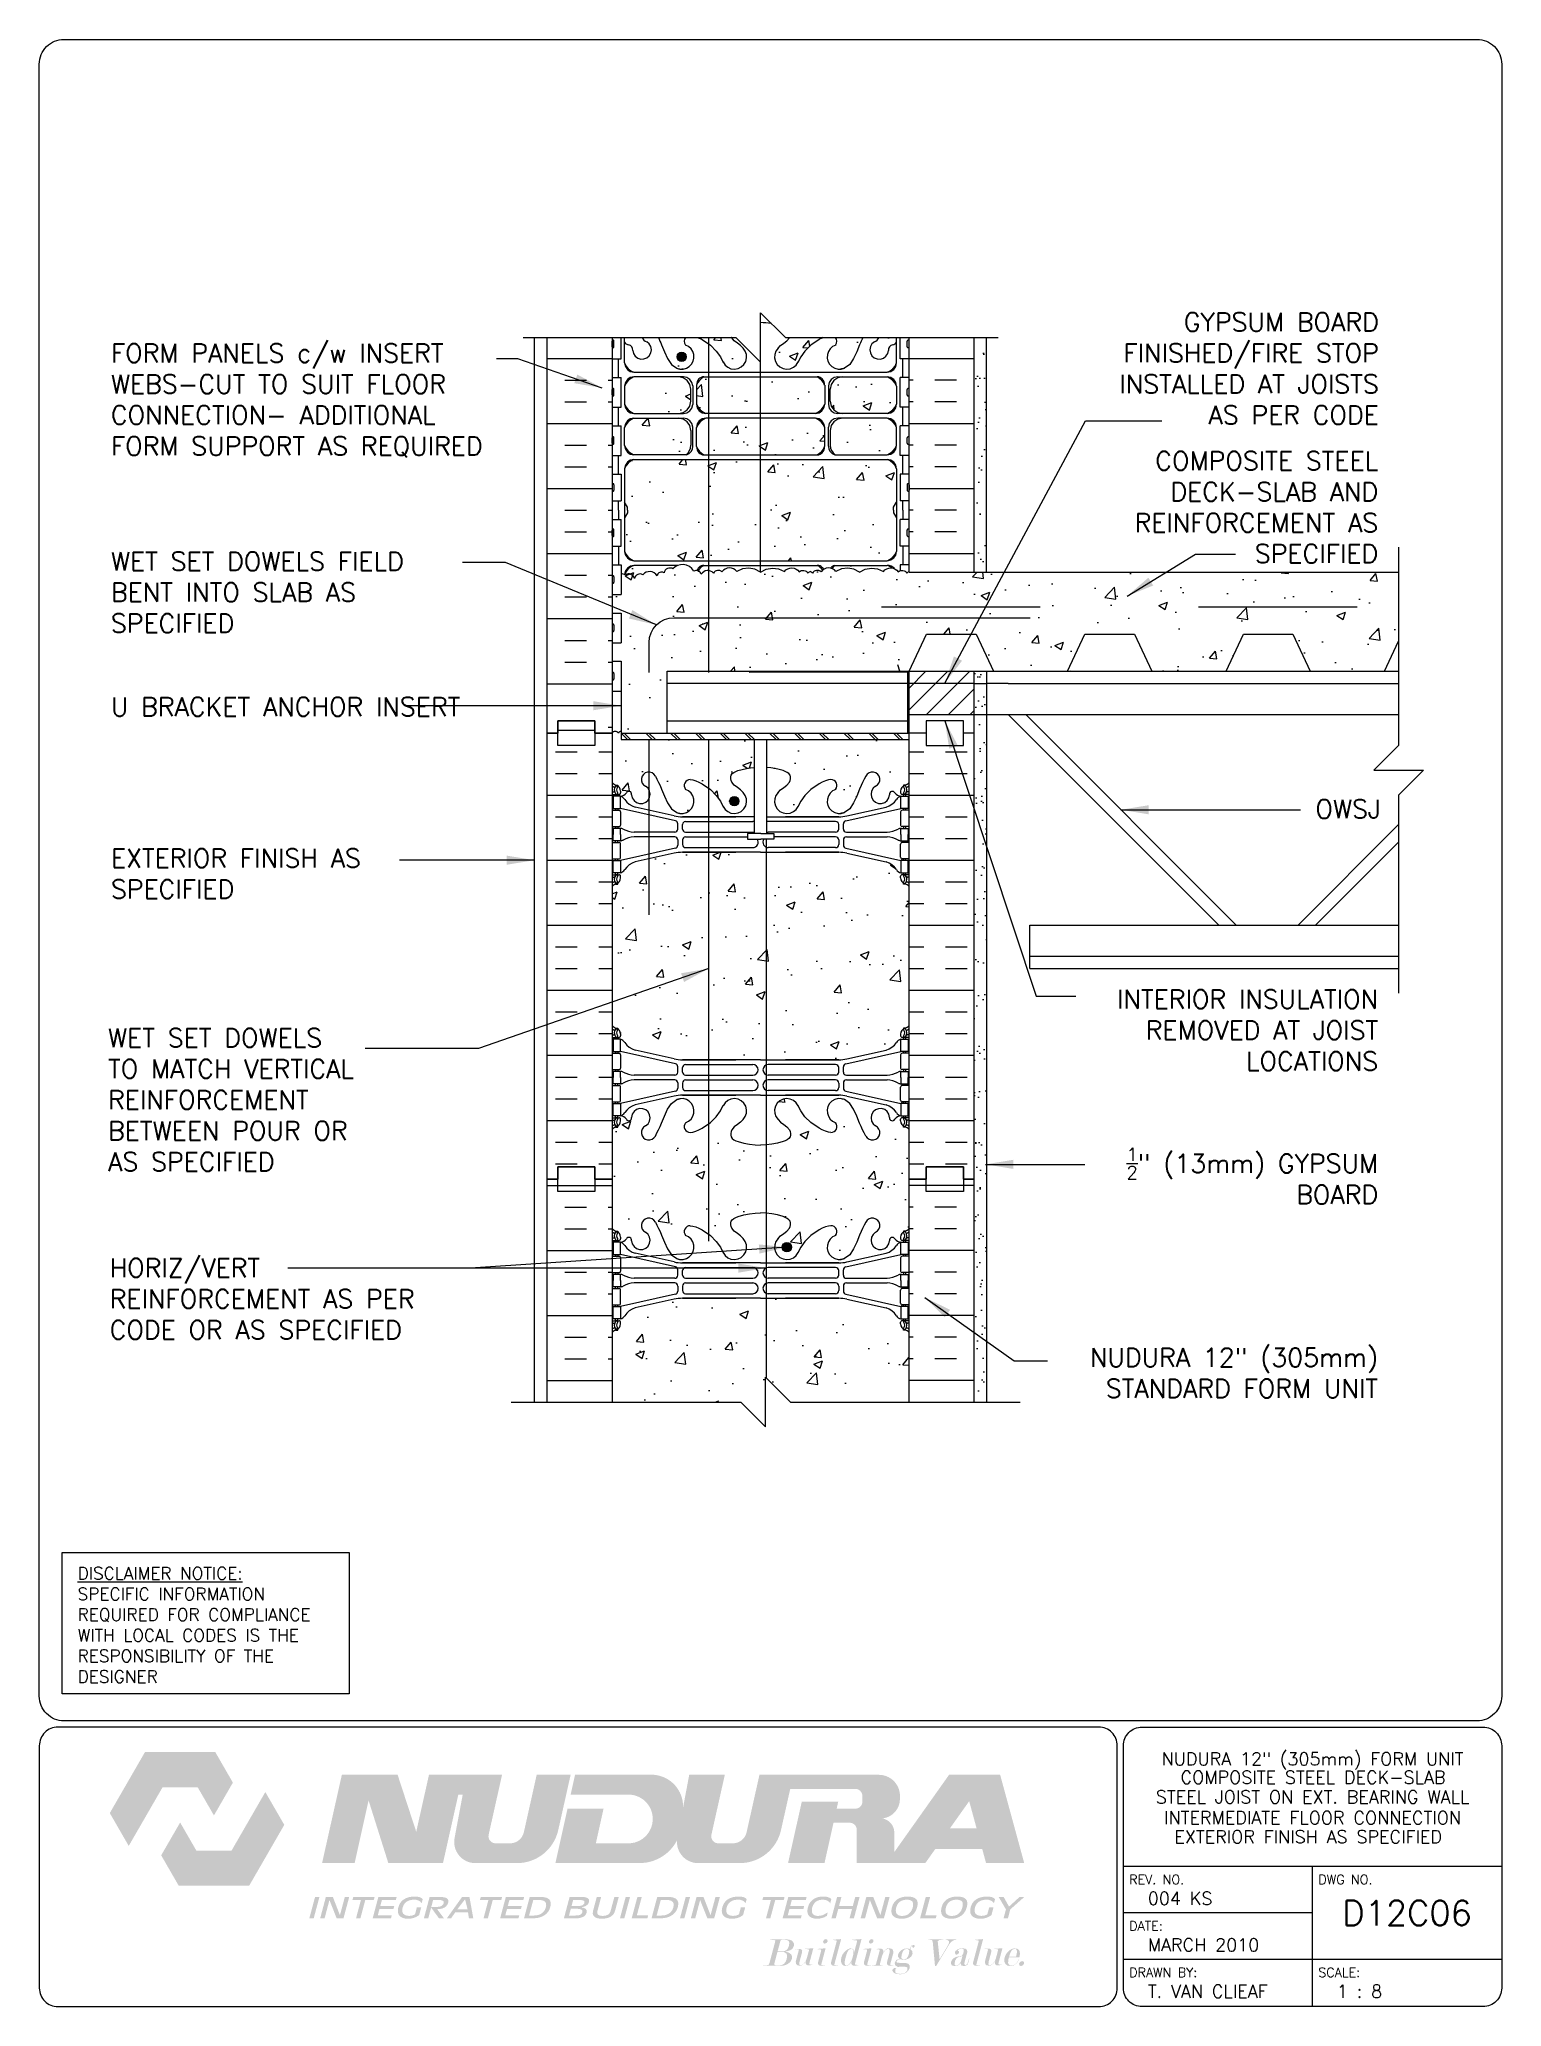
# Paper-space layout 'D12C06' of a CAD drawing. Header units: inches. Extents: x 0.42 to 7.8, y 0.49 to 10.41.
# The model-space entities are those that its viewports show. They can reach past a viewport. Long polylines and large blocks are cut down to what shows.
import ezdxf
from ezdxf.enums import TextEntityAlignment as Align

# ---------------------------------------------------------------- set-up
doc = ezdxf.new("R2010")
doc.units = ezdxf.units.IN
doc.header["$LTSCALE"] = 0.5
doc.header["$MEASUREMENT"] = 0
doc.linetypes.add('DASHED2', pattern=[0.375, 0.25, -0.125])
doc.linetypes.add('HIDDEN2', pattern=[0.1875, 0.125, -0.0625])
for name, color, linetype in [('HATCH', 12, 'Continuous'), ('line25', 2, 'Continuous'), ('LINE3', 3, 'Continuous'), ('LINE50', 5, 'Continuous'), ('LINE9', 9, 'Continuous'), ('LOGO', 7, 'Continuous'), ('TBK_LINE65', 3, 'Continuous'), ('TBK_TEXT', 4, 'Continuous'), ('TEXT', 4, 'Continuous'), ('Web_Edge', 9, 'Continuous')]:
    doc.layers.add(name, color=color, linetype=linetype)
doc.styles.add('DIM', font='romans.shx', dxfattribs={"width": 0.7})
doc.styles.add('ROMANS', font='romans.shx', dxfattribs={"height": 0.75})
doc.dimstyles.new('ext_12', dxfattribs={"dimscale": 12, "dimtxt": 0.09375, "dimasz": 0.09375, "dimexe": 0.09375, "dimexo": 0.0625, "dimgap": 0.0625, "dimtad": 1, "dimdec": 1, "dimzin": 3, "dimdsep": 46, "dimlunit": 4, "dimtxsty": 'DIM', "dimcen": 0.09, "dimdle": 0.09375, "dimclrt": 4, "dimadec": 0, "dimazin": 0, "dimtfac": 1, "dimtdec": 1, "dimtmove": 2, "dimatfit": 3, "dimfxl": 1, "dimfrac": 2, "dimtolj": 1, "dimtzin": 0, "dimarcsym": 0})
pattern_1 = [(37.5, (375.48366, 87.6633), (-0.0314967, 0.963412), [0, -0.76, 0, -0.85, 0, -0.8125]), (7.5, (375.4837, 87.6633), (0.884888, 1.411073), [0, -0.41, 0, -0.685, 0, -0.2625]), (327.5, (374.86866, 87.6633), (1.557071, 0.0028295), [0, -0.25, 0, -0.9, 0, -1.175]), (317.5, (374.8687, 87.6633), (1.503063, 0.438838), [0, -0.125, 0, -0.59, 0, -0.675])]
pattern_2 = [(50, (0, 0), (3.586301, -0.31376), [0.375, -4.125]), (355, (0, 0), (-0.693757, 3.76096), [0.3, -3.3]), (100.45144, (0.299, -0.026), (2.892544, 3.4472), [0.3187, -3.50571]), (46.1842, (0, 1), (5.336207, -0.827596), [0.5625, -6.1875]), (96.6356, (0.4447, 0.931), (4.67331, 4.870593), [0.47805, -5.25857]), (351.1842, (0, 1), (4.67331, 4.870593), [0.45, -4.95]), (21, (0.5, 0.75), (2.984535, -2.013094), [0.375, -4.125]), (326, (0.5, 0.75), (1.216577, 3.62575), [0.3, -3.3]), (71.45144, (0.7487, 0.5822), (4.201112, 1.612656), [0.3187, -3.50571]), (37.5, (0, 0), (0.0607993, 1.6644693), [0, -3.26, 0, -3.35, 0, -3.3125]), (7.5, (0, 0), (1.3153477, 1.9720586), [0, -1.91, 0, -3.185, 0, -1.2625]), (327.5, (-1.115, 0), (2.6691122, -0.1127744), [0, -1.25, 0, -3.9, 0, -5.175]), (317.5, (-1.615, 0), (2.915931, 0.500525), [0, -1.625, 0, -2.59, 0, -3.675])]

psp = doc.layouts.new('D12C06')

# ---------------------------------------------------------------- texts
at = {"layer": 'TBK_TEXT', "color": 7, "style": 'ROMANS'}
for s, p in [('REV. NO.', (5.9215, 1.107)), ('DWG NO.', (6.876, 1.107)), ('DATE:', (5.9215, 0.8726)), ('DRAWN BY:', (5.9215, 0.6382)), ('SCALE:', (6.876, 0.6382))]:
    psp.add_text(s, height=0.04688, dxfattribs=at).set_placement(p)
at = {"layer": 'TEXT', "insert": (0.6134, 2.7065), "char_height": 0.0625, "width": 1.41371, "attachment_point": 1, "style": 'ROMANS'}
psp.add_mtext('{\\Fromans.shx|c1;\\LDISCLAIMER NOTICE:\\l\\PSPECIFIC INFORMATION REQUIRED FOR COMPLIANCE WITH LOCAL CODES IS THE RESPONSIBILITY OF THE DESIGNER}', dxfattribs=at)

msp = doc.modelspace()

# ---------------------------------------------------------------- texts
at = {"layer": 'TEXT', "style": 'ROMANS'}
msp.add_text('OWSJ ', height=0.75, dxfattribs=at).set_placement((466.544, 212.253), align=Align.CENTER)
at = {"layer": 'TEXT', "char_height": 0.75, "style": 'ROMANS'}
for s, insert, width, attachment_point in [('\\A1;GYPSUM BOARD FINISHED/FIRE STOP INSTALLED AT JOISTS AS PER CODE', (467.529, 230.407), 12.22718, 6), ('FORM PANELS c/w INSERT WEBS-CUT TO SUIT FLOOR CONNECTION- ADDITIONAL FORM SUPPORT AS REQUIRED', (416.328, 231.404), 16.66856, 1), ('\\A1;COMPOSITE STEEL DECK-SLAB AND REINFORCEMENT AS SPECIFIED', (467.502, 224.808), 12.22718, 6), ('WET SET DOWELS FIELD BENT INTO SLAB AS SPECIFIED', (416.328, 223), 13.68504, 1), ('U BRACKET ANCHOR INSERT', (416.328, 217.131), 13.68504, 1), ('EXTERIOR FINISH AS SPECIFIED', (416.328, 211.021), 13.68504, 1), ('\\A1;INTERIOR INSULATION REMOVED AT JOIST LOCATIONS', (467.502, 203.704), 12.22718, 6), ('WET SET DOWELS \\PTO MATCH VERTICAL REINFORCEMENT\\PBETWEEN POUR OR AS SPECIFIED', (416.214, 200.893), 12.22718, 4), ('\\A1;{\\H0.7x;\\S1/2;}" (13mm) GYPSUM BOARD', (467.502, 197.82), 12.19083, 6), ('HORIZ/VERT\\PREINFORCEMENT AS PER CODE OR AS SPECIFIED', (416.281, 192.858), 14.832, 4), ('NUDURA 12" (305mm) STANDARD FORM UNIT', (467.496, 189.868), 14.12358, 6)]:
    msp.add_mtext(s, dxfattribs=dict(at, insert=insert, width=width, attachment_point=attachment_point))

# ---------------------------------------------------------------- blocks, each defined once
blk = doc.blocks.new('TITLEBLOCK-Tag')
at = {"style": 'ROMANS'}
for tag, height, p in [('TITLE_LINE_1', 0.065, (0.927, -0.1328)), ('TITLE_LINE_2', 0.065, (0.9294, -0.2258)), ('CENTRE-LINE-3', 0.065, (0.927, -0.3246)), ('TITLE_LINE_4', 0.065, (0.927, -0.4299)), ('TITLE_LINE_5', 0.065, (0.927, -0.526)), ('DWG', 0.125, (1.4043, -0.9102))]:
    blk.add_attdef(tag, text='', height=height, dxfattribs=at).set_placement(p, align=Align.MIDDLE_CENTER)
for tag, p in [('LATEST_REVISION', (0.0954, -0.8366)), ('REVISION_DATE', (0.0954, -1.071)), ('DRAWN_BY', (0.0954, -1.3053)), ('SCALE', (1.0499, -1.3053))]:
    blk.add_attdef(tag, text='', height=0.065, dxfattribs=at).set_placement(p, align=Align.MIDDLE_LEFT)

# ---------------------------------------------------------------- hatches: boundary and pattern name
at = {"layer": 'HATCH'}
h = msp.add_hatch(dxfattribs=at)
h.set_pattern_fill('AR-CONC', color=256, scale=0.5)
h.set_pattern_definition(pattern_2)
edge = h.paths.add_edge_path()
edge.add_spline(control_points=[(441.861, 231.228), (441.753, 231.391), (441.501, 231.455), (441.398, 231.651), (441.396, 231.656)], knot_values=[0.229407, 0.229407, 0.229407, 0.229407, 0.844432, 0.859739, 0.859739, 0.859739, 0.859739], degree=3, periodic=0)
edge.add_line((441.396, 231.656), (440.043, 231.656))
edge.add_spline(control_points=[(440.043, 231.656), (440.096, 231.632), (440.717, 231.318), (440.918, 230.935), (441.058, 230.651)], knot_values=[0.2328, 0.2328, 0.2328, 0.2328, 0.320663, 1.258119, 1.258119, 1.258119, 1.258119], degree=3, periodic=0)
edge.add_arc((441.503, 230.88), 0.5, 204.88933, 404.18751)
edge = h.paths.add_edge_path()
edge.add_arc((439.724, 231.505), 0.242, 141.28519, 218.23271, ccw=False)
edge.add_line((439.535, 231.656), (438.436, 231.656))
edge.add_spline(control_points=[(438.436, 231.656), (438.481, 231.564), (438.687, 231.126), (438.85, 230.553), (439.176, 230.422)], knot_values=[0.269172, 0.269172, 0.269172, 0.269172, 0.579211, 1.703896, 1.703896, 1.703896, 1.703896], degree=3, periodic=0)
edge.add_spline(control_points=[(439.176, 230.422), (439.226, 230.403), (439.28, 230.39), (439.337, 230.382)], knot_values=[1.703896, 1.703896, 1.703896, 1.703896, 1.875321, 1.875321, 1.875321, 1.875321], degree=3, periodic=0)
edge.add_arc((439.378, 230.88), 0.5, 265.29258, 431.79367)
h.paths.add_polyline_path([(437.967, 231.482, -0.229541), (437.78, 231.656), (437.075, 231.656), (437.075, 231.475, 0.277629), (437.235, 231.362, -0.407721), (437.405, 231.139, 1.679912)])
edge = h.paths.add_edge_path()
edge.add_spline(control_points=[(444.072, 230.651), (444.213, 230.935), (444.414, 231.318), (445.034, 231.632), (445.088, 231.656)], knot_values=[0.2328, 0.2328, 0.2328, 0.2328, 1.170256, 1.258119, 1.258119, 1.258119, 1.258119], degree=3, periodic=0)
edge.add_line((445.088, 231.656), (443.734, 231.656))
edge.add_spline(control_points=[(443.734, 231.656), (443.732, 231.651), (443.629, 231.455), (443.377, 231.391), (443.269, 231.228)], knot_values=[0.229407, 0.229407, 0.229407, 0.229407, 0.244714, 0.859739, 0.859739, 0.859739, 0.859739], degree=3, periodic=0)
edge.add_arc((443.628, 230.88), 0.5, 135.81249, 335.11067)
edge = h.paths.add_edge_path()
edge.add_spline(control_points=[(445.954, 230.422), (446.28, 230.553), (446.444, 231.126), (446.649, 231.564), (446.694, 231.656)], knot_values=[0.269172, 0.269172, 0.269172, 0.269172, 1.393856, 1.703896, 1.703896, 1.703896, 1.703896], degree=3, periodic=0)
edge.add_line((446.694, 231.656), (445.595, 231.656))
edge.add_arc((445.406, 231.505), 0.242, -38.23271, 38.71481, ccw=False)
edge.add_arc((445.753, 230.88), 0.5, 108.20633, 274.70742)
edge.add_spline(control_points=[(445.794, 230.382), (445.85, 230.39), (445.905, 230.403), (445.954, 230.422)], knot_values=[1.703896, 1.703896, 1.703896, 1.703896, 1.875321, 1.875321, 1.875321, 1.875321], degree=3, periodic=0)
h.paths.add_polyline_path([(447.895, 231.362, 0.277626), (448.055, 231.475), (448.055, 231.656), (447.351, 231.656, -0.229541), (447.163, 231.482, 1.679912), (447.726, 231.139, -0.407728)])
edge = h.paths.add_edge_path()
edge.add_line((442.565, 232.656), (442.565, 232.263))
edge.add_spline(control_points=[(442.565, 232.263), (442.709, 232.253), (442.852, 232.243), (442.999, 232.222)], knot_values=[1.94067, 1.94067, 1.94067, 1.94067, 2.389004, 2.389004, 2.389004, 2.389004], degree=3, periodic=0)
edge.add_line((442.999, 232.222), (442.565, 232.656))
h.paths.add_polyline_path([(445.153, 229.735, 0.185301), (444.854, 230.067), (440.276, 230.067, 0.185301), (439.978, 229.735), (439.978, 228.966, 0.225652), (440.353, 228.591), (444.778, 228.591, 0.225652), (445.153, 228.966)])
h.paths.add_polyline_path([(448.055, 229.692, 0.225652), (447.68, 230.067), (445.88, 230.067, 0.406005), (445.38, 229.582), (445.38, 229.084, 0.410093), (445.88, 228.591), (447.68, 228.591, 0.225652), (448.055, 228.966)])
h.paths.add_polyline_path([(448.055, 228.026, 0.225652), (447.68, 228.401), (445.88, 228.401, 0.410093), (445.38, 227.908), (445.38, 227.311, 0.24677), (445.574, 226.925), (447.68, 226.925, 0.225652), (448.055, 227.3)])
h.paths.add_polyline_path([(445.153, 228.026, 0.225652), (444.778, 228.401), (440.353, 228.401, 0.225652), (439.978, 228.026), (439.978, 227.258, 0.185301), (440.276, 226.925), (444.854, 226.925, 0.185301), (445.153, 227.258)])
h.paths.add_polyline_path([(439.75, 227.908, 0.410093), (439.25, 228.401), (437.45, 228.401, 0.225652), (437.075, 228.026), (437.075, 227.3, 0.225652), (437.45, 226.925), (439.556, 226.925, 0.24677), (439.75, 227.311)])
h.paths.add_polyline_path([(439.027, 222.318, -0.125834), (439.238, 222.462), (437.45, 222.462, 0.223417), (437.077, 222.092, -0.010935), (437.11, 222.077, -0.520567), (437.469, 221.934, -0.520567), (437.811, 222.081, -0.520567), (438.383, 222.042, -0.520567), (438.665, 222.163, -0.520567)], flags=16)
h.paths.add_polyline_path([(444.854, 222.462), (440.276, 222.462, 0.13116), (440.037, 222.246, -0.262398), (440.17, 222.102, -0.520567), (440.661, 222.145, -0.520567), (441.006, 222.194, -0.520567), (441.604, 222.216, -0.310845), (442.565, 222.193, -0.310845), (443.526, 222.216, -0.520567), (444.125, 222.194, -0.520567), (444.47, 222.145, -0.10231), (444.565, 222.22, -0.10231), (444.661, 222.145, -0.520567), (445.006, 222.194, -0.071995), (445.075, 222.273, 0.117955)], flags=17)
h.paths.add_polyline_path([(447.68, 222.462), (445.574, 222.462, 0.096302), (445.452, 222.333, -0.133551), (445.604, 222.216, -0.310845), (446.565, 222.193, -0.310845), (447.526, 222.216, -0.268983), (447.864, 222.358, 0.08617)], flags=17)
h.paths.add_polyline_path([(468.328, 222.191), (448.565, 222.191), (448.565, 222.22, 0.10231), (448.47, 222.145, 0.520567), (448.125, 222.194, 0.520567), (447.526, 222.216, 0.310845), (446.565, 222.193, 0.310845), (445.604, 222.216, 0.133551), (445.452, 222.333, 0.361858), (445.006, 222.194, 0.520567), (444.661, 222.145, 0.10231), (444.565, 222.22, 0.10231), (444.47, 222.145, 0.520567), (444.125, 222.194, 0.520567), (443.526, 222.216, 0.310845), (442.565, 222.193, 0.310845), (441.604, 222.216, 0.520567), (441.006, 222.194, 0.520567), (440.661, 222.145, 0.520567), (440.17, 222.102, 0.520567), (439.866, 222.223, 0.258655), (439.444, 222.491, 0.230831), (439.027, 222.318, 0.520567), (438.665, 222.163, 0.520567), (438.383, 222.042, 0.520567), (437.811, 222.081, 0.520567), (437.469, 221.934, 0.520567), (437.11, 222.077, 0.058158), (436.93, 222.136), (436.93, 221.288), (436.565, 221.288), (436.565, 220.538), (436.93, 220.538), (436.93, 219.338), (436.565, 219.338), (436.565, 218.588), (436.93, 218.588), (436.93, 218.141), (438.79, 218.142), (438.79, 218.191), (448.565, 218.191), (449.265, 219.691), (451.265, 219.691), (451.964, 218.191), (454.964, 218.191), (455.663, 219.691), (457.663, 219.691), (458.363, 218.191), (461.363, 218.191), (462.062, 219.691), (464.062, 219.691), (464.762, 218.191), (467.762, 218.191), (468.328, 219.404)])
h.paths.add_polyline_path([(438.79, 218.142), (436.93, 218.141), (436.93, 217.388), (436.93, 215.689), (438.79, 215.689)])
h.paths.add_polyline_path([(448.565, 209.501, 0.088416), (448.419, 209.598), (448.329, 209.598), (448.329, 209.64, -0.249069), (448.219, 209.847), (448.219, 209.915, -0.414214), (448.282, 209.977), (448.329, 209.977), (448.329, 210.047), (448.224, 210.047, -0.168672), (448.038, 210.197, 0.17445), (447.631, 210.492), (446.05, 210.845, 0.054974), (445.723, 210.881), (442.565, 210.881), (439.407, 210.881, 0.054974), (439.08, 210.845), (437.5, 210.492, 0.17445), (437.092, 210.197, -0.168672), (436.906, 210.047), (436.801, 210.047), (436.801, 209.977), (436.849, 209.977, -0.414214), (436.911, 209.915), (436.911, 209.847, -0.249069), (436.801, 209.64), (436.801, 209.598), (436.711, 209.598, 0.088416), (436.565, 209.501), (436.565, 203.886, 0.088416), (436.711, 203.788), (436.801, 203.788), (436.801, 203.746, -0.249069), (436.911, 203.539), (436.911, 203.472, -0.414214), (436.849, 203.409), (436.801, 203.409), (436.801, 203.339), (436.906, 203.339, -0.168672), (437.092, 203.19, 0.17445), (437.5, 202.894), (439.08, 202.541, 0.054974), (439.407, 202.505), (442.565, 202.505), (445.723, 202.505, 0.054974), (446.05, 202.541), (447.631, 202.894, 0.17445), (448.038, 203.19, -0.168672), (448.224, 203.339), (448.329, 203.339), (448.329, 203.409), (448.282, 203.409, -0.414214), (448.219, 203.472), (448.219, 203.539, -0.249069), (448.329, 203.746), (448.329, 203.788), (448.419, 203.788, 0.088416), (448.565, 203.886)])
h.paths.add_polyline_path([(448.565, 191.499, 0.088416), (448.419, 191.596), (448.329, 191.596), (448.329, 191.638, -0.249069), (448.219, 191.845), (448.219, 191.912, -0.414214), (448.282, 191.975), (448.329, 191.975), (448.329, 192.045), (448.224, 192.045, -0.168672), (448.038, 192.194, 0.17445), (447.631, 192.49), (446.05, 192.843, 0.054974), (445.723, 192.879), (442.565, 192.879), (439.407, 192.879, 0.054974), (439.08, 192.843), (437.5, 192.49, 0.17445), (437.092, 192.194, -0.168672), (436.906, 192.045), (436.801, 192.045), (436.801, 191.975), (436.849, 191.975, -0.414214), (436.911, 191.912), (436.911, 191.845, -0.249069), (436.801, 191.638), (436.801, 191.596), (436.711, 191.596, 0.088416), (436.565, 191.499), (436.565, 188.691), (441.768, 188.691), (442.768, 187.691), (442.768, 189.691), (443.768, 188.691), (448.565, 188.691)])
h = msp.add_hatch(dxfattribs=at)
h.set_pattern_fill('INSUL', color=256, scale=7, style=0)
h.set_pattern_definition([(0, (-2489.5965, -181.3163), (0, 2.625), []), (0, (-2489.5965, -180.4413), (0, 2.625), [0.875, -0.875]), (0, (-2489.5965, -179.5663), (0, 2.625), [0.875, -0.875])])
h.paths.add_polyline_path([(433.94, 215.693), (434.378, 215.693), (434.378, 216.193), (435.878, 216.193), (435.878, 215.693), (436.565, 215.693), (436.565, 231.531), (436.44, 231.656), (433.94, 231.656)])
h = msp.add_hatch(dxfattribs=at)
h.set_pattern_fill('INSUL', color=256, scale=7, style=0)
h.set_pattern_definition([(180, (3374.7267, -181.3163), (0, 2.625), []), (180, (3374.7267, -180.4413), (0, 2.625), [0.875, -0.875]), (180, (3374.7267, -179.5663), (0, 2.625), [0.875, -0.875])])
h.paths.add_polyline_path([(448.565, 222.191), (451.19, 222.191), (451.19, 231.656), (448.565, 231.656)])
h = msp.add_hatch(dxfattribs=at)
h.set_pattern_fill('AR-SAND', color=256, scale=0.5, style=0)
h.set_pattern_definition(pattern_1)
h.paths.add_polyline_path([(451.69, 231.656), (451.19, 231.656), (451.19, 222.191), (451.315, 222.191), (451.69, 222.191)])
h = msp.add_hatch(dxfattribs=at)
h.set_pattern_fill('AR-CONC', color=256, scale=0.5)
h.set_pattern_definition(pattern_2)
h.paths.add_polyline_path([(439.75, 229.582, 0.406005), (439.25, 230.067), (437.45, 230.067, 0.225652), (437.075, 229.692), (437.075, 228.966, 0.225652), (437.45, 228.591), (439.25, 228.591, 0.418521), (439.75, 229.099)])
h = msp.add_hatch(dxfattribs=at)
h.set_pattern_fill('AR-CONC', color=256, scale=0.5)
h.set_pattern_definition([(50, (-16.4502, -6e-14), (3.586301, -0.31376), [0.375, -4.125]), (355, (-16.45, -6e-14), (-0.693757, 3.76096), [0.3, -3.3]), (100.45144, (-16.1513, -0.026), (2.892544, 3.4472), [0.3187, -3.50571]), (46.1842, (-16.45, 1), (5.336207, -0.827596), [0.5625, -6.1875]), (96.6356, (-16.0055, 0.931), (4.67331, 4.870593), [0.47805, -5.25857]), (351.1842, (-16.45, 1), (4.67331, 4.870593), [0.45, -4.95]), (21, (-15.9502, 0.75), (2.984535, -2.013094), [0.375, -4.125]), (326, (-15.95, 0.75), (1.216577, 3.62575), [0.3, -3.3]), (71.45144, (-15.7015, 0.5822), (4.201112, 1.612656), [0.3187, -3.50571]), (37.5, (-16.4502, -6e-14), (0.0607993, 1.6644693), [0, -3.26, 0, -3.35, 0, -3.3125]), (7.5, (-16.4502, -6e-14), (1.3153477, 1.9720586), [0, -1.91, 0, -3.185, 0, -1.2625]), (327.5, (-17.5652, -6e-14), (2.6691122, -0.1127744), [0, -1.25, 0, -3.9, 0, -5.175]), (317.5, (-18.0652, -6e-14), (2.915931, 0.500525), [0, -1.625, 0, -2.59, 0, -3.675])])
h.paths.add_polyline_path([(448.055, 226.362, 0.414203), (447.68, 226.737), (437.45, 226.737, 0.415564), (437.075, 226.36), (437.075, 223.022, 0.412864), (437.45, 222.649), (447.68, 222.649, 0.414225), (448.055, 223.024)])
h = msp.add_hatch(dxfattribs=at)
h.set_pattern_fill('AR-CONC', color=256, scale=0.5)
h.set_pattern_definition(pattern_2)
h.paths.add_polyline_path([(444.854, 222.462), (440.276, 222.462, 0.13116), (440.037, 222.246, -0.262398), (440.17, 222.102, -0.520567), (440.661, 222.145, -0.520567), (441.006, 222.194, -0.520567), (441.604, 222.216, -0.310845), (442.565, 222.193, -0.310845), (443.526, 222.216, -0.520567), (444.125, 222.194, -0.520567), (444.47, 222.145, -0.10231), (444.565, 222.22, -0.10231), (444.661, 222.145, -0.520567), (445.006, 222.194, -0.071995), (445.075, 222.273, 0.117955)])
h.paths.add_polyline_path([(447.864, 222.358, 0.08617), (447.68, 222.462), (445.574, 222.462, 0.096302), (445.452, 222.333, -0.133551), (445.604, 222.216, -0.310845), (446.565, 222.193, -0.310845), (447.526, 222.216, -0.268983)])
h = msp.add_hatch(dxfattribs=at)
h.set_pattern_fill('ANSI31', color=256, scale=5, style=0)
h.set_pattern_definition([(45, (371.4578, 22.8467), (-0.4419417, 0.4419417), [])])
h.paths.add_polyline_path([(451.19, 216.441), (451.19, 218.189), (448.565, 218.189), (448.565, 216.441)])
h = msp.add_hatch(dxfattribs=at)
h.set_pattern_fill('AR-SAND', color=256, scale=0.5, style=0)
h.set_pattern_definition(pattern_1)
h.paths.add_polyline_path([(451.69, 218.191), (451.19, 218.191), (451.19, 197.691), (451.19, 188.691), (451.69, 188.691)])
h = msp.add_hatch(dxfattribs=at)
h.set_pattern_fill('INSUL', color=256, scale=7, style=0)
h.set_pattern_definition([(0, (450.0272, 207.9343), (0, 2.625), []), (0, (450.0272, 208.8093), (0, 2.625), [0.875, -0.875]), (0, (450.0272, 209.6843), (0, 2.625), [0.875, -0.875])])
h.paths.add_polyline_path([(451.19, 215.691), (450.753, 215.691), (450.753, 215.191), (449.253, 215.191), (449.253, 215.691), (448.565, 215.691), (448.565, 197.691), (449.253, 197.691), (449.253, 198.191), (450.753, 198.191), (450.753, 197.691), (451.19, 197.691)])
h.paths.add_polyline_path([(433.94, 197.691), (434.378, 197.691), (434.378, 198.191), (435.878, 198.191), (435.878, 197.691), (436.565, 197.691), (436.565, 215.691), (435.878, 215.691), (435.878, 216.191), (434.378, 216.191), (434.378, 215.691), (433.94, 215.691)])
h = msp.add_hatch(dxfattribs=at)
h.set_pattern_fill('AR-CONC', color=256, scale=0.5)
h.set_pattern_definition(pattern_2)
edge = h.paths.add_edge_path()
edge.add_line((442.322, 215.429), (436.93, 215.429))
edge.add_line((436.93, 215.429), (436.93, 215.689))
edge.add_line((436.93, 215.689), (436.93, 215.767))
edge.add_arc((436.974, 215.587), 0.185, 103.63753, 145)
edge.add_arc((436.694, 215.59), 0.165, 38.70557, 141.29443)
edge.add_line((436.565, 215.693), (436.565, 213.693))
edge.add_arc((436.911, 214.054), 0.5, 226.21089, 246.42182)
edge.add_line((436.711, 213.596), (436.801, 213.596))
edge.add_line((436.801, 213.596), (436.801, 213.554))
edge.add_arc((436.661, 213.347), 0.25, 0, 55.9442, ccw=False)
edge.add_line((436.911, 213.347), (436.911, 213.28))
edge.add_arc((436.849, 213.28), 0.0625, -90, 0, ccw=False)
edge.add_line((436.849, 213.217), (436.801, 213.217))
edge.add_line((436.801, 213.217), (436.801, 213.147))
edge.add_line((436.801, 213.147), (436.906, 213.147))
edge.add_arc((436.869, 213.497), 0.352, 276.12908, 321.53314)
edge.add_arc((437.246, 213.228), 0.113, -12.18443, 154.05694, ccw=False)
edge.add_arc((437.731, 213.223), 0.375, 182.92371, 419.86753)
edge.add_arc((438.051, 213.817), 0.3, 27.59697, 243.94252, ccw=False)
edge.add_spline(control_points=[(438.317, 213.956), (438.383, 213.827), (438.45, 213.698), (438.513, 213.56)], knot_values=[0, 0, 0, 0, 0.447744, 0.447744, 0.447744, 0.447744], degree=3, periodic=0)
edge.add_spline(control_points=[(438.513, 213.56), (438.532, 213.519), (438.61, 213.341), (438.682, 213.142), (438.746, 213)], knot_values=[0.447744, 0.447744, 0.447744, 0.447744, 0.579211, 1.009728, 1.009728, 1.009728, 1.009728], degree=3, periodic=0)
edge.add_spline(control_points=[(438.746, 213), (438.762, 212.964), (438.778, 212.93), (438.795, 212.896)], knot_values=[1.009728, 1.009728, 1.009728, 1.009728, 1.116334, 1.116334, 1.116334, 1.116334], degree=3, periodic=0)
edge.add_spline(control_points=[(438.795, 212.896), (438.809, 212.869), (438.823, 212.843), (438.838, 212.818)], knot_values=[1.116334, 1.116334, 1.116334, 1.116334, 1.201719, 1.201719, 1.201719, 1.201719], degree=3, periodic=0)
edge.add_spline(control_points=[(438.838, 212.818), (438.852, 212.794), (438.866, 212.77), (438.881, 212.748)], knot_values=[1.201719, 1.201719, 1.201719, 1.201719, 1.282554, 1.282554, 1.282554, 1.282554], degree=3, periodic=0)
edge.add_spline(control_points=[(438.881, 212.748), (438.892, 212.732), (438.903, 212.716), (438.914, 212.701)], knot_values=[1.282554, 1.282554, 1.282554, 1.282554, 1.339568, 1.339568, 1.339568, 1.339568], degree=3, periodic=0)
edge.add_spline(control_points=[(438.914, 212.701), (438.925, 212.687), (438.936, 212.673), (438.947, 212.66)], knot_values=[1.339568, 1.339568, 1.339568, 1.339568, 1.393854, 1.393854, 1.393854, 1.393854], degree=3, periodic=0)
edge.add_spline(control_points=[(438.947, 212.66), (438.959, 212.646), (438.971, 212.632), (438.984, 212.619)], knot_values=[1.393854, 1.393854, 1.393854, 1.393854, 1.451471, 1.451471, 1.451471, 1.451471], degree=3, periodic=0)
edge.add_spline(control_points=[(438.984, 212.619), (438.996, 212.607), (439.008, 212.596), (439.021, 212.585)], knot_values=[1.451471, 1.451471, 1.451471, 1.451471, 1.505342, 1.505342, 1.505342, 1.505342], degree=3, periodic=0)
edge.add_spline(control_points=[(439.021, 212.585), (439.034, 212.573), (439.048, 212.562), (439.063, 212.551)], knot_values=[1.505342, 1.505342, 1.505342, 1.505342, 1.563384, 1.563384, 1.563384, 1.563384], degree=3, periodic=0)
edge.add_spline(control_points=[(439.063, 212.551), (439.076, 212.541), (439.09, 212.532), (439.104, 212.524)], knot_values=[1.563384, 1.563384, 1.563384, 1.563384, 1.616944, 1.616944, 1.616944, 1.616944], degree=3, periodic=0)
edge.add_spline(control_points=[(439.104, 212.524), (439.115, 212.517), (439.127, 212.51), (439.139, 212.504)], knot_values=[1.616944, 1.616944, 1.616944, 1.616944, 1.660465, 1.660465, 1.660465, 1.660465], degree=3, periodic=0)
edge.add_spline(control_points=[(439.139, 212.504), (439.151, 212.498), (439.163, 212.493), (439.176, 212.488)], knot_values=[1.660465, 1.660465, 1.660465, 1.660465, 1.703896, 1.703896, 1.703896, 1.703896], degree=3, periodic=0)
edge.add_spline(control_points=[(439.176, 212.488), (439.186, 212.484), (439.196, 212.48), (439.206, 212.477)], knot_values=[1.703896, 1.703896, 1.703896, 1.703896, 1.737704, 1.737704, 1.737704, 1.737704], degree=3, periodic=0)
edge.add_spline(control_points=[(439.206, 212.477), (439.219, 212.473), (439.232, 212.469), (439.245, 212.465)], knot_values=[1.737704, 1.737704, 1.737704, 1.737704, 1.78039, 1.78039, 1.78039, 1.78039], degree=3, periodic=0)
edge.add_spline(control_points=[(439.245, 212.465), (439.259, 212.462), (439.273, 212.459), (439.287, 212.456)], knot_values=[1.78039, 1.78039, 1.78039, 1.78039, 1.824512, 1.824512, 1.824512, 1.824512], degree=3, periodic=0)
edge.add_spline(control_points=[(439.287, 212.456), (439.303, 212.452), (439.32, 212.45), (439.337, 212.447)], knot_values=[1.824512, 1.824512, 1.824512, 1.824512, 1.875321, 1.875321, 1.875321, 1.875321], degree=3, periodic=0)
edge.add_arc((439.378, 212.945), 0.5, 265.29258, 431.79367)
edge.add_arc((439.724, 213.57), 0.242, 90.0949, 218.23271, ccw=False)
edge.add_spline(control_points=[(439.724, 213.812), (439.732, 213.812), (439.74, 213.812), (439.749, 213.812)], knot_values=[0.038125, 0.038125, 0.038125, 0.038125, 0.057028, 0.057028, 0.057028, 0.057028], degree=3, periodic=0)
edge.add_spline(control_points=[(439.749, 213.812), (439.758, 213.811), (439.767, 213.81), (439.776, 213.809)], knot_values=[0.057028, 0.057028, 0.057028, 0.057028, 0.075602, 0.075602, 0.075602, 0.075602], degree=3, periodic=0)
edge.add_spline(control_points=[(439.776, 213.809), (439.785, 213.807), (439.795, 213.806), (439.805, 213.804)], knot_values=[0.075602, 0.075602, 0.075602, 0.075602, 0.094834, 0.094834, 0.094834, 0.094834], degree=3, periodic=0)
edge.add_spline(control_points=[(439.805, 213.804), (439.834, 213.798), (439.865, 213.789), (439.898, 213.779)], knot_values=[0.094834, 0.094834, 0.094834, 0.094834, 0.151529, 0.151529, 0.151529, 0.151529], degree=3, periodic=0)
edge.add_spline(control_points=[(439.898, 213.779), (439.92, 213.771), (439.943, 213.763), (439.966, 213.754)], knot_values=[0.151529, 0.151529, 0.151529, 0.151529, 0.190624, 0.190624, 0.190624, 0.190624], degree=3, periodic=0)
edge.add_spline(control_points=[(439.966, 213.754), (440.011, 213.736), (440.056, 213.716), (440.101, 213.694)], knot_values=[0.190624, 0.190624, 0.190624, 0.190624, 0.264927, 0.264927, 0.264927, 0.264927], degree=3, periodic=0)
edge.add_spline(control_points=[(440.101, 213.694), (440.134, 213.678), (440.224, 213.631), (440.304, 213.583), (440.352, 213.552)], knot_values=[0.264927, 0.264927, 0.264927, 0.264927, 0.320663, 0.41613, 0.41613, 0.41613, 0.41613], degree=3, periodic=0)
edge.add_spline(control_points=[(440.352, 213.552), (440.388, 213.529), (440.422, 213.505), (440.454, 213.481)], knot_values=[0.41613, 0.41613, 0.41613, 0.41613, 0.48854, 0.48854, 0.48854, 0.48854], degree=3, periodic=0)
edge.add_spline(control_points=[(440.454, 213.481), (440.49, 213.455), (440.523, 213.429), (440.554, 213.403)], knot_values=[0.48854, 0.48854, 0.48854, 0.48854, 0.567328, 0.567328, 0.567328, 0.567328], degree=3, periodic=0)
edge.add_spline(control_points=[(440.554, 213.403), (440.582, 213.379), (440.609, 213.354), (440.635, 213.33)], knot_values=[0.567328, 0.567328, 0.567328, 0.567328, 0.639328, 0.639328, 0.639328, 0.639328], degree=3, periodic=0)
edge.add_spline(control_points=[(440.635, 213.33), (440.663, 213.303), (440.689, 213.276), (440.714, 213.249)], knot_values=[0.639328, 0.639328, 0.639328, 0.639328, 0.718521, 0.718521, 0.718521, 0.718521], degree=3, periodic=0)
edge.add_spline(control_points=[(440.714, 213.249), (440.736, 213.225), (440.757, 213.2), (440.777, 213.176)], knot_values=[0.718521, 0.718521, 0.718521, 0.718521, 0.789856, 0.789856, 0.789856, 0.789856], degree=3, periodic=0)
edge.add_spline(control_points=[(440.777, 213.176), (440.799, 213.149), (440.82, 213.122), (440.839, 213.095)], knot_values=[0.789856, 0.789856, 0.789856, 0.789856, 0.869703, 0.869703, 0.869703, 0.869703], degree=3, periodic=0)
edge.add_spline(control_points=[(440.839, 213.095), (440.86, 213.066), (440.879, 213.038), (440.897, 213.01)], knot_values=[0.869703, 0.869703, 0.869703, 0.869703, 0.95312, 0.95312, 0.95312, 0.95312], degree=3, periodic=0)
edge.add_spline(control_points=[(440.897, 213.01), (440.927, 212.962), (440.955, 212.915), (440.98, 212.869)], knot_values=[0.95312, 0.95312, 0.95312, 0.95312, 1.0964, 1.0964, 1.0964, 1.0964], degree=3, periodic=0)
edge.add_spline(control_points=[(440.98, 212.869), (441.005, 212.823), (441.027, 212.779), (441.049, 212.736)], knot_values=[1.0964, 1.0964, 1.0964, 1.0964, 1.237398, 1.237398, 1.237398, 1.237398], degree=3, periodic=0)
edge.add_arc((441.503, 212.945), 0.5, 204.81899, 404.18751)
edge.add_spline(control_points=[(441.861, 213.294), (441.753, 213.457), (441.394, 213.548), (441.317, 214.043), (441.775, 214.24), (442.105, 214.29), (442.322, 214.309)], knot_values=[0.229407, 0.229407, 0.229407, 0.229407, 0.844432, 1.128849, 1.464331, 2.136729, 2.136729, 2.136729, 2.136729], degree=3, periodic=0)
edge.add_line((442.322, 214.309), (442.322, 215.429))
h = msp.add_hatch(dxfattribs=at)
h.set_pattern_fill('AR-CONC', color=256, scale=0.5)
h.set_pattern_definition(pattern_2)
edge = h.paths.add_edge_path()
edge.add_line((448.565, 215.429), (442.822, 215.429))
edge.add_line((442.822, 215.429), (442.822, 214.308))
edge.add_spline(control_points=[(442.822, 214.308), (443.034, 214.288), (443.36, 214.238), (443.813, 214.043), (443.737, 213.548), (443.377, 213.457), (443.269, 213.294)], knot_values=[0.229407, 0.229407, 0.229407, 0.229407, 0.887302, 1.222784, 1.507201, 2.122226, 2.122226, 2.122226, 2.122226], degree=3, periodic=0)
edge.add_arc((443.628, 212.945), 0.5, 135.81249, 335.18101)
edge.add_spline(control_points=[(444.081, 212.736), (444.221, 213.016), (444.466, 213.463), (445.285, 213.814), (445.406, 213.812)], knot_values=[0.038125, 0.038125, 0.038125, 0.038125, 0.95486, 1.237398, 1.237398, 1.237398, 1.237398], degree=3, periodic=0)
edge.add_arc((445.406, 213.57), 0.242, -38.23271, 90, ccw=False)
edge.add_arc((445.753, 212.945), 0.5, 108.20633, 274.70742)
edge.add_spline(control_points=[(445.794, 212.447), (445.85, 212.456), (445.905, 212.468), (445.954, 212.488)], knot_values=[1.703896, 1.703896, 1.703896, 1.703896, 1.875321, 1.875321, 1.875321, 1.875321], degree=3, periodic=0)
edge.add_spline(control_points=[(445.954, 212.488), (446.28, 212.618), (446.474, 213.299), (446.727, 213.789), (446.813, 213.956)], knot_values=[0, 0, 0, 0, 1.124685, 1.703896, 1.703896, 1.703896, 1.703896], degree=3, periodic=0)
edge.add_arc((447.079, 213.817), 0.3, -63.94252, 153.01398, ccw=False)
edge.add_arc((447.399, 213.223), 0.375, 120.13247, 357.07629)
edge.add_arc((447.884, 213.228), 0.113, 25.94306, 192.18443, ccw=False)
edge.add_arc((448.262, 213.497), 0.352, 218.46686, 263.87092)
edge.add_line((448.224, 213.147), (448.329, 213.147))
edge.add_line((448.329, 213.147), (448.329, 213.217))
edge.add_line((448.329, 213.217), (448.282, 213.217))
edge.add_arc((448.282, 213.28), 0.0625, 180, 270, ccw=False)
edge.add_line((448.219, 213.28), (448.219, 213.347))
edge.add_arc((448.469, 213.347), 0.25, 124.0558, 180, ccw=False)
edge.add_line((448.329, 213.554), (448.329, 213.596))
edge.add_line((448.329, 213.596), (448.419, 213.596))
edge.add_arc((448.219, 214.054), 0.5, 293.57818, 313.78911)
edge.add_line((448.565, 213.693), (448.565, 215.429))
h = msp.add_hatch(dxfattribs=at)
h.set_pattern_fill('AR-CONC', color=256, scale=0.5)
h.set_pattern_definition(pattern_2)
edge = h.paths.add_edge_path()
edge.add_arc((448.219, 199.332), 0.5, 46.21089, 66.42182)
edge.add_line((448.419, 199.791), (448.329, 199.791))
edge.add_line((448.329, 199.791), (448.329, 199.832))
edge.add_arc((448.469, 200.039), 0.25, 180, 235.9442, ccw=False)
edge.add_line((448.219, 200.039), (448.219, 200.107))
edge.add_arc((448.282, 200.107), 0.0625, 90, 180, ccw=False)
edge.add_line((448.282, 200.169), (448.329, 200.169))
edge.add_line((448.329, 200.169), (448.329, 200.239))
edge.add_line((448.329, 200.239), (448.224, 200.239))
edge.add_arc((448.262, 199.89), 0.352, 96.12908, 141.53314)
edge.add_arc((447.884, 200.158), 0.113, 167.81557, 334.05694, ccw=False)
edge.add_arc((447.399, 200.163), 0.375, 2.92371, 239.86753)
edge.add_arc((447.079, 199.569), 0.3, -152.40303, 63.94252, ccw=False)
edge.add_spline(control_points=[(446.813, 199.43), (446.727, 199.597), (446.474, 200.087), (446.28, 200.768), (445.954, 200.898)], knot_values=[0, 0, 0, 0, 0.579211, 1.703896, 1.703896, 1.703896, 1.703896], degree=3, periodic=0)
edge.add_spline(control_points=[(445.954, 200.898), (445.905, 200.918), (445.85, 200.931), (445.794, 200.939)], knot_values=[1.703896, 1.703896, 1.703896, 1.703896, 1.875321, 1.875321, 1.875321, 1.875321], degree=3, periodic=0)
edge.add_arc((445.753, 200.441), 0.5, 85.29258, 251.79367)
edge.add_arc((445.406, 199.816), 0.242, -90, 38.23271, ccw=False)
edge.add_spline(control_points=[(445.406, 199.574), (445.285, 199.572), (444.466, 199.924), (444.221, 200.371), (444.081, 200.651)], knot_values=[0.038125, 0.038125, 0.038125, 0.038125, 0.320663, 1.237398, 1.237398, 1.237398, 1.237398], degree=3, periodic=0)
edge.add_arc((443.628, 200.441), 0.5, 24.81899, 224.18751)
edge.add_spline(control_points=[(443.269, 200.092), (443.377, 199.929), (443.737, 199.839), (443.813, 199.343), (443.265, 199.107), (442.861, 199.079), (442.565, 199.058)], knot_values=[0.229407, 0.229407, 0.229407, 0.229407, 0.844432, 1.128849, 1.464331, 2.389004, 2.389004, 2.389004, 2.389004], degree=3, periodic=0)
edge.add_spline(control_points=[(442.565, 199.058), (442.269, 199.079), (441.865, 199.107), (441.317, 199.343), (441.394, 199.839), (441.753, 199.929), (441.861, 200.092)], knot_values=[0.229407, 0.229407, 0.229407, 0.229407, 1.15408, 1.489562, 1.773979, 2.389004, 2.389004, 2.389004, 2.389004], degree=3, periodic=0)
edge.add_arc((441.503, 200.441), 0.5, 315.81249, 515.18101)
edge.add_spline(control_points=[(441.049, 200.651), (440.909, 200.371), (440.664, 199.924), (439.845, 199.572), (439.724, 199.574)], knot_values=[0.038125, 0.038125, 0.038125, 0.038125, 0.95486, 1.237398, 1.237398, 1.237398, 1.237398], degree=3, periodic=0)
edge.add_arc((439.724, 199.816), 0.242, 141.76729, 270, ccw=False)
edge.add_arc((439.378, 200.441), 0.5, 288.20633, 454.70742)
edge.add_spline(control_points=[(439.337, 200.939), (439.28, 200.931), (439.226, 200.918), (439.176, 200.898)], knot_values=[1.703896, 1.703896, 1.703896, 1.703896, 1.875321, 1.875321, 1.875321, 1.875321], degree=3, periodic=0)
edge.add_spline(control_points=[(439.176, 200.898), (438.85, 200.768), (438.656, 200.087), (438.403, 199.597), (438.317, 199.43)], knot_values=[0, 0, 0, 0, 1.124685, 1.703896, 1.703896, 1.703896, 1.703896], degree=3, periodic=0)
edge.add_arc((438.051, 199.569), 0.3, 116.05748, 333.03409, ccw=False)
edge.add_arc((437.731, 200.163), 0.375, 300.13247, 537.07629)
edge.add_arc((437.246, 200.158), 0.113, -154.05694, 12.18443, ccw=False)
edge.add_arc((436.869, 199.89), 0.352, 38.46686, 83.87092)
edge.add_line((436.906, 200.239), (436.801, 200.239))
edge.add_line((436.801, 200.239), (436.801, 200.169))
edge.add_line((436.801, 200.169), (436.849, 200.169))
edge.add_arc((436.849, 200.107), 0.0625, 0, 90, ccw=False)
edge.add_line((436.911, 200.107), (436.911, 200.039))
edge.add_arc((436.661, 200.039), 0.25, 304.0558, 360, ccw=False)
edge.add_line((436.801, 199.832), (436.801, 199.791))
edge.add_line((436.801, 199.791), (436.711, 199.791))
edge.add_arc((436.911, 199.332), 0.5, 113.57818, 133.78911)
edge.add_line((436.565, 199.693), (436.565, 197.691))
edge.add_line((436.565, 197.691), (436.565, 195.691))
edge.add_arc((436.911, 196.052), 0.5, 226.21089, 246.42182)
edge.add_line((436.711, 195.594), (436.801, 195.594))
edge.add_line((436.801, 195.594), (436.801, 195.552))
edge.add_arc((436.661, 195.345), 0.25, 0, 55.9442, ccw=False)
edge.add_line((436.911, 195.345), (436.911, 195.277))
edge.add_arc((436.849, 195.277), 0.0625, -90, 0, ccw=False)
edge.add_line((436.849, 195.215), (436.801, 195.215))
edge.add_line((436.801, 195.215), (436.801, 195.145))
edge.add_line((436.801, 195.145), (436.906, 195.145))
edge.add_arc((436.869, 195.494), 0.352, 276.12908, 321.53314)
edge.add_arc((437.246, 195.226), 0.113, -12.18443, 154.05694, ccw=False)
edge.add_arc((437.731, 195.221), 0.375, 182.92371, 419.86753)
edge.add_arc((438.051, 195.815), 0.3, 27.59697, 243.94252, ccw=False)
edge.add_spline(control_points=[(438.317, 195.954), (438.403, 195.787), (438.656, 195.297), (438.85, 194.616), (439.176, 194.486)], knot_values=[0, 0, 0, 0, 0.579211, 1.703896, 1.703896, 1.703896, 1.703896], degree=3, periodic=0)
edge.add_spline(control_points=[(439.176, 194.486), (439.226, 194.466), (439.28, 194.453), (439.337, 194.445)], knot_values=[1.703896, 1.703896, 1.703896, 1.703896, 1.875321, 1.875321, 1.875321, 1.875321], degree=3, periodic=0)
edge.add_arc((439.378, 194.943), 0.5, 265.29258, 431.79367)
edge.add_arc((439.724, 195.568), 0.242, 90, 218.23271, ccw=False)
edge.add_spline(control_points=[(439.724, 195.81), (439.845, 195.812), (440.664, 195.461), (440.909, 195.013), (441.049, 194.733)], knot_values=[0.038125, 0.038125, 0.038125, 0.038125, 0.320663, 1.237398, 1.237398, 1.237398, 1.237398], degree=3, periodic=0)
edge.add_arc((441.503, 194.943), 0.5, 204.81899, 404.18751)
edge.add_spline(control_points=[(441.861, 195.292), (441.753, 195.455), (441.394, 195.545), (441.317, 196.041), (441.865, 196.277), (442.269, 196.305), (442.565, 196.326)], knot_values=[0.229407, 0.229407, 0.229407, 0.229407, 0.844432, 1.128849, 1.464331, 2.389004, 2.389004, 2.389004, 2.389004], degree=3, periodic=0)
edge.add_spline(control_points=[(442.565, 196.326), (442.861, 196.305), (443.265, 196.277), (443.813, 196.041), (443.737, 195.545), (443.377, 195.455), (443.269, 195.292)], knot_values=[0.229407, 0.229407, 0.229407, 0.229407, 1.15408, 1.489562, 1.773979, 2.389004, 2.389004, 2.389004, 2.389004], degree=3, periodic=0)
edge.add_arc((443.628, 194.943), 0.5, 135.81249, 335.18101)
edge.add_spline(control_points=[(444.081, 194.733), (444.221, 195.013), (444.466, 195.461), (445.285, 195.812), (445.406, 195.81)], knot_values=[0.038125, 0.038125, 0.038125, 0.038125, 0.95486, 1.237398, 1.237398, 1.237398, 1.237398], degree=3, periodic=0)
edge.add_arc((445.406, 195.568), 0.242, -38.23271, 90, ccw=False)
edge.add_arc((445.753, 194.943), 0.5, 108.20633, 274.70742)
edge.add_spline(control_points=[(445.794, 194.445), (445.85, 194.453), (445.905, 194.466), (445.954, 194.486)], knot_values=[1.703896, 1.703896, 1.703896, 1.703896, 1.875321, 1.875321, 1.875321, 1.875321], degree=3, periodic=0)
edge.add_spline(control_points=[(445.954, 194.486), (446.28, 194.616), (446.474, 195.297), (446.727, 195.787), (446.813, 195.954)], knot_values=[0, 0, 0, 0, 1.124685, 1.703896, 1.703896, 1.703896, 1.703896], degree=3, periodic=0)
edge.add_arc((447.079, 195.815), 0.3, -63.94252, 153.03409, ccw=False)
edge.add_arc((447.399, 195.221), 0.375, 120.13247, 357.07629)
edge.add_arc((447.884, 195.226), 0.113, 25.94306, 192.18443, ccw=False)
edge.add_arc((448.262, 195.494), 0.352, 218.46686, 263.87092)
edge.add_line((448.224, 195.145), (448.329, 195.145))
edge.add_line((448.329, 195.145), (448.329, 195.215))
edge.add_line((448.329, 195.215), (448.282, 195.215))
edge.add_arc((448.282, 195.277), 0.0625, 180, 270, ccw=False)
edge.add_line((448.219, 195.277), (448.219, 195.345))
edge.add_arc((448.469, 195.345), 0.25, 124.0558, 180, ccw=False)
edge.add_line((448.329, 195.552), (448.329, 195.594))
edge.add_line((448.329, 195.594), (448.419, 195.594))
edge.add_arc((448.219, 196.052), 0.5, 293.57818, 313.78911)
edge.add_line((448.565, 195.691), (448.565, 197.691))
edge.add_line((448.565, 197.691), (448.565, 199.693))
at = {"layer": 'LINE3'}
for points in [[(439.19, 230.88, 1), (439.565, 230.88, 1)], [(441.315, 212.945, 1), (441.69, 212.945, 1)], [(443.44, 194.943, 1), (443.815, 194.943, 1)]]:
    msp.add_hatch(color=256, dxfattribs=at).paths.add_polyline_path(points)

# ---------------------------------------------------------------- linework, layer by layer
at = {"layer": 'HATCH', "linetype": 'HIDDEN2'}
for p, q in [((448.503, 218.144), (436.93, 218.141)), ((436.93, 218.141), (436.93, 215.689)), ((448.503, 218.144), (448.503, 215.689))]:
    msp.add_line(p, q, dxfattribs=at)
at = {"layer": 'HATCH', "linetype": 'HIDDEN2', "ltscale": 2}
for p, q in [((451.19, 217.691), (448.565, 217.691)), ((451.19, 215.691), (451.19, 218.191)), ((451.19, 217.691), (451.69, 217.691)), ((448.565, 216.441), (451.69, 216.441))]:
    msp.add_line(p, q, dxfattribs=at)
at = {"layer": 'HATCH'}
for p, q in [((455.084, 218.203), (455.158, 218.191)), ((436.404, 215.931), (436.565, 215.931)), ((436.93, 215.689), (437.19, 215.429)), ((437.055, 215.689), (437.315, 215.429)), ((437.93, 215.689), (438.19, 215.429)), ((438.055, 215.689), (438.315, 215.429)), ((438.93, 215.689), (439.19, 215.429)), ((439.055, 215.689), (439.315, 215.429)), ((439.93, 215.689), (440.19, 215.429)), ((440.055, 215.689), (440.315, 215.429)), ((440.93, 215.689), (441.19, 215.429)), ((441.055, 215.689), (441.315, 215.429)), ((441.93, 215.689), (442.19, 215.429)), ((442.055, 215.689), (442.315, 215.429)), ((442.93, 215.689), (443.19, 215.429)), ((443.055, 215.689), (443.315, 215.429)), ((443.93, 215.689), (444.19, 215.429)), ((444.055, 215.689), (444.315, 215.429)), ((444.93, 215.689), (445.19, 215.429)), ((445.055, 215.689), (445.315, 215.429)), ((445.93, 215.689), (446.19, 215.429)), ((446.055, 215.689), (446.315, 215.429)), ((446.93, 215.689), (447.19, 215.429)), ((447.055, 215.689), (447.315, 215.429)), ((447.93, 215.689), (448.19, 215.429)), ((448.055, 215.689), (448.315, 215.429)), ((433.94, 197.431), (436.565, 197.431)), ((451.19, 197.431), (448.565, 197.431)), ((434.654, 196.556), (435.529, 196.556)), ((436.404, 196.556), (436.565, 196.556)), ((448.727, 196.556), (448.565, 196.556)), ((448.727, 196.556), (448.565, 196.556)), ((450.477, 196.556), (449.602, 196.556)), ((434.654, 195.681), (435.529, 195.681)), ((436.404, 195.681), (436.565, 195.681)), ((448.727, 195.681), (448.565, 195.681)), ((450.477, 195.681), (449.602, 195.681)), ((433.94, 194.806), (436.565, 194.806)), ((451.19, 194.806), (448.565, 194.806)), ((434.654, 193.931), (435.529, 193.931)), ((436.404, 193.931), (436.565, 193.931)), ((448.727, 193.931), (448.565, 193.931)), ((450.477, 193.931), (449.602, 193.931)), ((434.654, 193.056), (435.529, 193.056)), ((436.404, 193.056), (436.565, 193.056)), ((448.727, 193.056), (448.565, 193.056)), ((450.477, 193.056), (449.602, 193.056)), ((433.94, 192.181), (436.565, 192.181)), ((451.19, 192.181), (448.565, 192.181)), ((434.654, 191.306), (435.529, 191.306)), ((436.404, 191.306), (436.565, 191.306)), ((448.727, 191.306), (448.565, 191.306)), ((450.477, 191.306), (449.602, 191.306)), ((434.654, 190.431), (435.529, 190.431)), ((436.404, 190.431), (436.565, 190.431)), ((448.727, 190.431), (448.565, 190.431)), ((450.477, 190.431), (449.602, 190.431)), ((433.94, 189.556), (436.565, 189.556)), ((451.19, 189.556), (448.565, 189.556))]:
    msp.add_line(p, q, dxfattribs=at)
for points in [[(439.444, 222.491, 0.230831), (439.027, 222.318, 0.520567), (438.665, 222.163, 0.520567), (438.383, 222.042, 0.520567), (437.811, 222.081, 0.166585)], [(442.565, 222.193, 0.310845), (441.604, 222.216, 0.520567), (441.006, 222.194, 0.520567), (440.661, 222.145, 0.520567), (440.17, 222.102, 0.520567), (439.866, 222.223, 0.258655), (439.444, 222.491, 0.132818)], [(442.565, 222.193, -0.310845), (443.526, 222.216, -0.520567), (444.125, 222.194, -0.520567), (444.47, 222.145, -0.10231), (444.565, 222.22, -0.10231)], [(446.565, 222.193, 0.310845), (445.604, 222.216, 0.520567), (445.006, 222.194, 0.520567), (444.661, 222.145, 0.10231), (444.565, 222.22, 0.10231)], [(446.565, 222.193, -0.310845), (447.526, 222.216, -0.520567), (448.125, 222.194, -0.520567), (448.47, 222.145, -0.10231), (448.565, 222.22, -0.10231)], [(437.811, 222.081, 0.520567), (437.469, 221.934, 0.520567), (437.11, 222.077, 0.058158), (436.93, 222.136, 0.058158)], [(436.93, 215.767, 0.182463), (436.822, 215.693, 0.480133), (436.565, 215.693)]]:
    msp.add_lwpolyline(points, format="xyb", dxfattribs=at)
at = {"layer": 'line25'}
for p, q in [((436.565, 231.656), (436.565, 197.691)), ((436.565, 231.288), (436.565, 231.508)), ((436.565, 231.453), (436.565, 231.453)), ((436.565, 231.343), (436.565, 231.343)), ((436.605, 231.548), (436.605, 231.548)), ((436.605, 231.248), (436.605, 231.248)), ((436.645, 231.288), (436.645, 231.508)), ((436.93, 230.798), (436.93, 231.656)), ((448.2, 230.798), (448.2, 231.656)), ((448.485, 231.288), (448.485, 231.508)), ((448.525, 231.548), (448.525, 231.548)), ((448.525, 231.248), (448.525, 231.248)), ((448.565, 222.191), (448.565, 231.656)), ((448.565, 231.288), (448.565, 231.508)), ((448.565, 231.453), (448.565, 231.453)), ((448.565, 231.343), (448.565, 231.343)), ((436.565, 230.798), (436.93, 230.798)), ((448.565, 230.798), (448.2, 230.798)), ((436.565, 230.048), (436.93, 230.048)), ((436.565, 229.338), (436.565, 229.558)), ((436.565, 229.503), (436.565, 229.503)), ((436.605, 229.598), (436.605, 229.598)), ((436.645, 229.338), (436.645, 229.558)), ((436.93, 228.848), (436.93, 230.048)), ((448.565, 230.048), (448.2, 230.048)), ((448.2, 228.848), (448.2, 230.048)), ((448.485, 229.338), (448.485, 229.558)), ((448.525, 229.598), (448.525, 229.598)), ((448.565, 229.338), (448.565, 229.558)), ((448.565, 229.503), (448.565, 229.503)), ((436.565, 229.393), (436.565, 229.393)), ((436.565, 228.848), (436.93, 228.848)), ((436.605, 229.298), (436.605, 229.298)), ((448.565, 228.848), (448.2, 228.848)), ((448.525, 229.298), (448.525, 229.298)), ((448.565, 229.393), (448.565, 229.393)), ((436.565, 228.098), (436.93, 228.098)), ((436.93, 226.898), (436.93, 228.098)), ((448.565, 228.098), (448.2, 228.098)), ((448.2, 226.898), (448.2, 228.098)), ((436.565, 227.388), (436.565, 227.608)), ((436.565, 227.553), (436.565, 227.553)), ((436.565, 227.443), (436.565, 227.443)), ((436.605, 227.648), (436.605, 227.648)), ((436.605, 227.348), (436.605, 227.348)), ((436.645, 227.388), (436.645, 227.608)), ((448.485, 227.388), (448.485, 227.608)), ((448.525, 227.648), (448.525, 227.648)), ((448.525, 227.348), (448.525, 227.348)), ((448.565, 227.388), (448.565, 227.608)), ((448.565, 227.553), (448.565, 227.553)), ((448.565, 227.443), (448.565, 227.443)), ((436.565, 226.898), (436.93, 226.898)), ((448.565, 226.898), (448.2, 226.898)), ((436.565, 226.148), (436.93, 226.148)), ((436.565, 225.718), (436.565, 225.498)), ((436.565, 225.663), (436.565, 225.663)), ((436.565, 225.553), (436.565, 225.553)), ((436.605, 225.758), (436.605, 225.758)), ((436.645, 225.718), (436.645, 225.498)), ((436.93, 226.148), (436.93, 225.068)), ((448.565, 226.148), (448.2, 226.148)), ((448.2, 226.148), (448.2, 225.068)), ((448.485, 225.718), (448.485, 225.498)), ((448.525, 225.758), (448.525, 225.758)), ((448.565, 225.718), (448.565, 225.498)), ((448.565, 225.663), (448.565, 225.663)), ((448.565, 225.553), (448.565, 225.553)), ((436.565, 225.068), (436.93, 225.068)), ((436.605, 225.458), (436.605, 225.458)), ((448.565, 225.068), (448.2, 225.068)), ((448.525, 225.458), (448.525, 225.458)), ((436.565, 224.318), (436.93, 224.318)), ((436.605, 223.928), (436.605, 223.928)), ((436.93, 223.238), (436.93, 224.318)), ((448.565, 224.318), (448.2, 224.318)), ((448.2, 223.238), (448.2, 224.318)), ((448.525, 223.928), (448.525, 223.928)), ((436.565, 223.668), (436.565, 223.888)), ((436.565, 223.833), (436.565, 223.833)), ((436.565, 223.723), (436.565, 223.723)), ((436.565, 223.238), (436.93, 223.238)), ((436.605, 223.628), (436.605, 223.628)), ((436.645, 223.668), (436.645, 223.888)), ((448.565, 223.238), (448.2, 223.238)), ((448.485, 223.668), (448.485, 223.888)), ((448.525, 223.628), (448.525, 223.628)), ((448.565, 223.668), (448.565, 223.888)), ((448.565, 223.833), (448.565, 223.833)), ((448.565, 223.723), (448.565, 223.723)), ((436.565, 222.488), (436.93, 222.488)), ((436.93, 222.488), (436.93, 221.288)), ((448.565, 222.488), (448.2, 222.488)), ((448.2, 222.488), (448.2, 222.246)), ((436.565, 221.998), (436.565, 221.778)), ((436.565, 221.943), (436.565, 221.943)), ((436.565, 221.833), (436.565, 221.833)), ((436.605, 222.038), (436.605, 222.038)), ((436.605, 221.738), (436.605, 221.738)), ((436.645, 221.998), (436.645, 221.778)), ((448.565, 222.191), (468.328, 222.191)), ((436.565, 221.288), (436.93, 221.288)), ((436.565, 220.538), (436.93, 220.538)), ((436.565, 220.048), (436.565, 219.828)), ((436.565, 219.993), (436.565, 219.993)), ((436.645, 220.048), (436.645, 219.828)), ((436.93, 220.538), (436.93, 219.338)), ((436.565, 219.883), (436.565, 219.883)), ((436.565, 219.338), (436.93, 219.338)), ((436.605, 219.788), (436.605, 219.788)), ((436.565, 218.588), (436.93, 218.588)), ((436.93, 218.588), (436.93, 217.388)), ((436.565, 218.098), (436.565, 217.878)), ((436.565, 218.043), (436.565, 218.043)), ((436.565, 217.933), (436.565, 217.933)), ((436.605, 218.138), (436.605, 218.138)), ((436.605, 217.838), (436.605, 217.838)), ((436.645, 218.098), (436.645, 217.878)), ((438.79, 218.191), (464.328, 218.191)), ((438.79, 215.689), (438.79, 218.189)), ((448.565, 217.691), (438.79, 217.691)), ((448.565, 197.691), (448.565, 218.191)), ((451.19, 218.191), (468.328, 218.191)), ((452.565, 217.691), (451.69, 217.691)), ((452.565, 217.691), (468.328, 217.691)), ((436.565, 217.388), (436.93, 217.388)), ((438.79, 216.189), (448.565, 216.189)), ((451.69, 216.441), (468.328, 216.441)), ((452.565, 216.441), (461.065, 207.941)), ((453.272, 216.441), (461.772, 207.941)), ((436.93, 215.689), (448.565, 215.689)), ((436.93, 215.689), (436.93, 215.429)), ((436.93, 215.429), (448.565, 215.429)), ((442.322, 211.637), (442.322, 215.429)), ((442.822, 211.637), (442.822, 215.429)), ((468.328, 211.996), (464.272, 207.941)), ((468.328, 211.289), (464.979, 207.941)), ((453.44, 206.191), (453.44, 207.941)), ((453.44, 207.941), (468.328, 207.941)), ((453.44, 206.691), (468.328, 206.691)), ((453.44, 206.191), (468.328, 206.191)), ((436.565, 197.691), (436.565, 188.691)), ((448.565, 188.691), (448.565, 197.691))]:
    msp.add_line(p, q, dxfattribs=at)
at = {"layer": 'line25', "color": 192}
for p, q in [((448.19, 218.191), (448.11, 218.441)), ((448.19, 218.191), (448.565, 218.191)), ((451.964, 218.191), (454.964, 218.191)), ((458.363, 218.191), (461.363, 218.191)), ((464.762, 218.191), (467.762, 218.191))]:
    msp.add_line(p, q, dxfattribs=at)
for points in [[(448.565, 218.191), (449.265, 219.691), (451.265, 219.691), (451.964, 218.191)], [(454.964, 218.191), (455.663, 219.691), (457.663, 219.691), (458.363, 218.191)], [(461.363, 218.191), (462.062, 219.691), (464.062, 219.691), (464.762, 218.191)], [(467.762, 218.191), (468.328, 219.404)]]:
    msp.add_lwpolyline(points, dxfattribs=at)
at = {"layer": 'line25'}
for points in [[(442.572, 211.637), (442.043, 211.637), (442.043, 211.41), (442.572, 211.41)], [(442.572, 211.637), (443.101, 211.637), (443.101, 211.41), (442.841, 211.41)], [(442.841, 211.41), (442.572, 211.41)]]:
    msp.add_lwpolyline(points, dxfattribs=at)
for centre, start, end in [((436.605, 231.508), 90, 180), ((436.605, 231.288), 180, 270), ((436.605, 231.508), 360, 90), ((436.605, 231.288), 270, 0), ((448.525, 231.508), 90, 180), ((448.525, 231.288), 180, 270), ((448.525, 231.508), 0, 90), ((448.525, 231.288), 270, 0), ((436.605, 229.558), 90, 180), ((436.605, 229.558), 360, 90), ((448.525, 229.558), 90, 180), ((448.525, 229.558), 0, 90), ((436.605, 229.338), 180, 270), ((436.605, 229.338), 270, 0), ((448.525, 229.338), 180, 270), ((448.525, 229.338), 270, 0), ((436.605, 227.608), 90, 180), ((436.605, 227.388), 180, 270), ((436.605, 227.608), 360, 90), ((436.605, 227.388), 270, 0), ((448.525, 227.608), 90, 180), ((448.525, 227.388), 180, 270), ((448.525, 227.608), 0, 90), ((448.525, 227.388), 270, 0), ((436.605, 225.718), 90, 180), ((436.605, 225.718), 0, 90), ((448.525, 225.718), 90, 180), ((448.525, 225.718), 360, 90), ((436.605, 225.498), 180, 270), ((436.605, 225.498), 270, 0), ((448.525, 225.498), 180, 270), ((448.525, 225.498), 270, 0), ((436.605, 223.888), 90, 180), ((436.605, 223.888), 360, 90), ((448.525, 223.888), 90, 180), ((448.525, 223.888), 0, 90), ((436.605, 223.668), 180, 270), ((436.605, 223.668), 270, 0), ((448.525, 223.668), 180, 270), ((448.525, 223.668), 270, 0), ((436.605, 221.998), 90, 180), ((436.605, 221.778), 180, 270), ((436.605, 221.998), 0, 90), ((436.605, 221.778), 270, 0), ((436.605, 220.048), 90, 180), ((436.605, 220.048), 0, 90), ((436.605, 219.828), 180, 270), ((436.605, 219.828), 270, 0), ((436.605, 218.098), 90, 180), ((436.605, 217.878), 180, 270), ((436.605, 218.098), 0, 90), ((436.605, 217.878), 270, 0)]:
    msp.add_arc(centre, 0.04, start, end, dxfattribs=at)
at = {"layer": 'LINE3'}
for p, q in [((440.477, 218.141), (440.477, 231.654)), ((442.565, 222.193), (442.565, 230.656)), ((440.477, 195.181), (440.477, 215.429)), ((442.789, 211.399), (442.789, 189.67))]:
    msp.add_line(p, q, dxfattribs=at)
at = {"layer": 'LINE3', "linetype": 'Continuous'}
msp.add_lwpolyline([(438.065, 218.141), (438.065, 219.35, -0.414214), (439.065, 220.35), (453.444, 220.35)], format="xyb", dxfattribs=at)
msp.add_lwpolyline([(438.065, 208.35), (438.065, 215.429)], dxfattribs=at)
at = {"layer": 'LINE3'}
for centre in [(439.378, 230.88), (441.503, 212.945), (443.628, 194.943)]:
    msp.add_circle(centre, 0.188, dxfattribs=at)
at = {"layer": 'LINE50'}
for p, q in [((433.94, 215.693), (433.94, 231.656)), ((451.19, 222.191), (451.19, 231.656)), ((433.94, 197.691), (433.94, 215.691)), ((451.19, 197.691), (451.19, 215.691)), ((433.94, 188.691), (433.94, 197.691)), ((451.19, 188.691), (451.19, 197.691))]:
    msp.add_line(p, q, dxfattribs=at)
for points in [[(436.565, 215.691), (435.878, 215.691), (435.878, 216.191), (434.378, 216.191), (434.378, 215.691), (433.94, 215.691)], [(433.94, 215.691), (434.378, 215.691), (434.378, 216.191), (435.878, 216.191), (435.878, 215.691), (436.565, 215.691)], [(451.19, 215.691), (450.753, 215.691), (450.753, 216.191), (449.253, 216.191), (449.253, 215.691), (448.565, 215.691)], [(436.565, 197.691), (435.878, 197.691), (435.878, 198.191), (434.378, 198.191), (434.378, 197.691), (433.94, 197.691)], [(433.94, 197.691), (434.378, 197.691), (434.378, 198.191), (435.878, 198.191), (435.878, 197.691), (436.565, 197.691)], [(448.565, 197.691), (449.253, 197.691), (449.253, 198.191), (450.753, 198.191), (450.753, 197.691), (451.19, 197.691)], [(451.19, 197.691), (450.753, 197.691), (450.753, 198.191), (449.253, 198.191), (449.253, 197.691), (448.565, 197.691)]]:
    msp.add_lwpolyline(points, dxfattribs=at)
at = {"layer": 'LINE9'}
for p, q in [((433.44, 188.691), (433.44, 231.656)), ((451.69, 222.191), (451.69, 231.656)), ((468.328, 223.191), (468.328, 215.191)), ((451.69, 218.191), (451.69, 188.691)), ((467.328, 214.191), (468.328, 215.191)), ((467.328, 214.191), (469.328, 214.191)), ((469.328, 214.191), (468.328, 213.191)), ((468.328, 213.191), (468.328, 205.191)), ((442.768, 187.691), (442.768, 189.691)), ((442.768, 189.691), (443.768, 188.691)), ((432.493, 188.691), (441.768, 188.691)), ((441.768, 188.691), (442.768, 187.691)), ((443.768, 188.691), (453.043, 188.691))]:
    msp.add_line(p, q, dxfattribs=at)
at = {"layer": 'LINE9', "linetype": 'HIDDEN2'}
msp.add_line((447.45, 220.786), (468.328, 220.786), dxfattribs=at)
at = {"layer": 'LINE9'}
msp.add_lwpolyline([(432.973, 231.656), (441.565, 231.656), (442.565, 230.656), (442.565, 232.656), (443.565, 231.656), (452.158, 231.656)], dxfattribs=at)
at = {"layer": 'LINE9', "linetype": 'DASHED2', "ltscale": 0.15}
for points in [[(435.878, 215.691), (435.878, 215.691), (435.878, 215.191), (434.378, 215.191), (434.378, 215.691), (434.378, 215.691)], [(449.253, 215.691), (449.253, 215.691), (449.253, 215.191), (450.753, 215.191), (450.753, 215.691), (450.753, 215.691)], [(435.878, 197.691), (435.878, 197.691), (435.878, 197.191), (434.378, 197.191), (434.378, 197.691), (434.378, 197.691)], [(450.753, 197.691), (450.753, 197.691), (450.753, 197.191), (449.253, 197.191), (449.253, 197.691), (449.253, 197.691)]]:
    msp.add_lwpolyline(points, dxfattribs=at)
at = {"layer": 'Web_Edge'}
for p, q in [((437.075, 230.63), (437.075, 231.656)), ((448.055, 230.63), (448.055, 231.656)), ((437.075, 229.692), (437.075, 228.966)), ((437.45, 230.255), (447.68, 230.255)), ((439.45, 230.067), (437.45, 230.067)), ((439.75, 229.084), (439.75, 229.582)), ((439.825, 229.706), (439.825, 228.953)), ((439.978, 229.736), (439.978, 228.966)), ((440.276, 230.067), (444.888, 230.067)), ((445.153, 229.736), (445.153, 228.966)), ((445.305, 229.706), (445.305, 228.953)), ((445.38, 229.084), (445.38, 229.582)), ((445.68, 230.067), (447.68, 230.067)), ((448.055, 229.692), (448.055, 228.966)), ((437.075, 227.3), (437.075, 228.026)), ((437.45, 228.591), (439.45, 228.591)), ((437.45, 228.401), (439.45, 228.401)), ((439.75, 227.908), (439.75, 227.311)), ((439.825, 227.269), (439.825, 228.039)), ((439.978, 227.256), (439.978, 228.026)), ((444.778, 228.591), (440.353, 228.591)), ((444.778, 228.401), (440.353, 228.401)), ((445.153, 227.256), (445.153, 228.026)), ((445.305, 227.269), (445.305, 228.039)), ((445.38, 227.908), (445.38, 227.311)), ((447.68, 228.591), (445.68, 228.591)), ((447.68, 228.401), (445.68, 228.401)), ((448.055, 227.3), (448.055, 228.026)), ((437.075, 226.362), (437.075, 223.024)), ((439.574, 226.925), (437.45, 226.925)), ((437.45, 226.737), (447.68, 226.737)), ((440.276, 226.925), (444.888, 226.925)), ((445.557, 226.925), (447.68, 226.925)), ((448.055, 226.362), (448.055, 223.024)), ((437.195, 224.806), (437.075, 225.006)), ((437.195, 224.806), (437.075, 225.006)), ((437.195, 224.693), (437.195, 224.806)), ((437.195, 224.693), (437.195, 224.806)), ((447.935, 224.806), (448.055, 225.006)), ((447.935, 224.806), (448.055, 225.006)), ((447.935, 224.693), (447.935, 224.806)), ((447.935, 224.693), (447.935, 224.806)), ((437.195, 224.581), (437.075, 224.381)), ((437.195, 224.581), (437.075, 224.381)), ((437.195, 224.693), (437.195, 224.581)), ((437.195, 224.693), (437.195, 224.581)), ((447.935, 224.693), (447.935, 224.581)), ((447.935, 224.693), (447.935, 224.581)), ((447.935, 224.581), (448.055, 224.381)), ((447.935, 224.581), (448.055, 224.381)), ((437.45, 222.649), (447.68, 222.649)), ((439.238, 222.462), (437.45, 222.462)), ((440.276, 222.462), (444.888, 222.462)), ((445.557, 222.462), (447.68, 222.462)), ((436.711, 213.596), (436.801, 213.596)), ((436.801, 213.596), (436.801, 213.554)), ((448.419, 213.596), (448.329, 213.596)), ((448.329, 213.596), (448.329, 213.554)), ((436.565, 213.317), (436.643, 213.317)), ((436.565, 213.217), (436.849, 213.217)), ((436.711, 213.217), (436.711, 213.147)), ((436.801, 213.217), (436.801, 213.147)), ((436.911, 213.347), (436.911, 213.28)), ((448.219, 213.347), (448.219, 213.28)), ((448.565, 213.217), (448.282, 213.217)), ((448.329, 213.217), (448.329, 213.147)), ((448.419, 213.217), (448.419, 213.147)), ((448.565, 213.317), (448.487, 213.317)), ((436.565, 212.577), (436.849, 212.577)), ((436.711, 212.647), (436.711, 212.577)), ((436.801, 212.647), (436.801, 212.577)), ((439.124, 212.15), (436.906, 212.647)), ((436.911, 212.515), (436.911, 211.98)), ((439.08, 212.349), (437.5, 212.702)), ((439.221, 211.816), (439.221, 212.028)), ((439.407, 212.313), (441.565, 212.313)), ((442.322, 212.313), (439.407, 212.313)), ((439.534, 212.126), (442.253, 212.126)), ((442.822, 212.313), (445.723, 212.313)), ((445.596, 212.126), (442.877, 212.126)), ((445.723, 212.313), (443.565, 212.313)), ((445.909, 211.816), (445.909, 212.028)), ((446.007, 212.15), (448.224, 212.647)), ((446.05, 212.349), (447.631, 212.702)), ((448.219, 212.515), (448.219, 211.98)), ((448.565, 212.577), (448.282, 212.577)), ((448.329, 212.647), (448.329, 212.577)), ((448.419, 212.647), (448.419, 212.577)), ((436.565, 211.917), (436.849, 211.917)), ((436.565, 211.277), (436.849, 211.277)), ((436.711, 211.917), (436.711, 211.847)), ((436.711, 211.277), (436.711, 211.347)), ((436.801, 211.917), (436.801, 211.847)), ((436.801, 211.277), (436.801, 211.347)), ((436.911, 210.68), (436.911, 211.215)), ((439.096, 211.691), (437.459, 211.691)), ((439.096, 211.503), (437.459, 211.503)), ((439.221, 211.378), (439.221, 211.166)), ((439.409, 211.817), (439.409, 212.001)), ((439.409, 211.377), (439.409, 211.193)), ((439.534, 211.692), (442.253, 211.692)), ((439.534, 211.502), (442.043, 211.502)), ((445.596, 211.692), (442.877, 211.692)), ((445.596, 211.502), (443.101, 211.502)), ((445.721, 211.817), (445.721, 212.001)), ((445.721, 211.377), (445.721, 211.193)), ((445.909, 211.378), (445.909, 211.166)), ((446.034, 211.691), (447.671, 211.691)), ((446.034, 211.503), (447.671, 211.503)), ((448.219, 210.68), (448.219, 211.215)), ((448.565, 211.917), (448.282, 211.917)), ((448.565, 211.277), (448.282, 211.277)), ((448.329, 211.917), (448.329, 211.847)), ((448.329, 211.277), (448.329, 211.347)), ((448.419, 211.917), (448.419, 211.847)), ((448.419, 211.277), (448.419, 211.347)), ((436.565, 210.617), (436.849, 210.617)), ((436.711, 210.547), (436.711, 210.617)), ((436.801, 210.547), (436.801, 210.617)), ((439.124, 211.044), (436.906, 210.547)), ((439.08, 210.845), (437.5, 210.492)), ((439.407, 210.881), (441.565, 210.881)), ((442.565, 210.881), (439.407, 210.881)), ((439.534, 211.068), (442.253, 211.068)), ((442.565, 210.881), (445.723, 210.881)), ((445.596, 211.068), (442.877, 211.068)), ((445.723, 210.881), (443.565, 210.881)), ((446.007, 211.044), (448.224, 210.547)), ((446.05, 210.845), (447.631, 210.492)), ((448.565, 210.617), (448.282, 210.617)), ((448.329, 210.547), (448.329, 210.617)), ((448.419, 210.547), (448.419, 210.617)), ((436.565, 209.977), (436.849, 209.977)), ((436.565, 209.877), (436.643, 209.877)), ((436.711, 209.977), (436.711, 210.047)), ((436.801, 209.977), (436.801, 210.047)), ((436.801, 209.598), (436.801, 209.64)), ((436.911, 209.847), (436.911, 209.915)), ((448.219, 209.847), (448.219, 209.915)), ((448.565, 209.977), (448.282, 209.977)), ((448.329, 209.977), (448.329, 210.047)), ((448.329, 209.598), (448.329, 209.64)), ((448.419, 209.977), (448.419, 210.047)), ((448.565, 209.877), (448.487, 209.877)), ((436.711, 209.598), (436.801, 209.598)), ((448.419, 209.598), (448.329, 209.598)), ((436.565, 203.509), (436.643, 203.509)), ((436.565, 203.409), (436.849, 203.409)), ((436.711, 203.788), (436.801, 203.788)), ((436.711, 203.409), (436.711, 203.339)), ((436.801, 203.788), (436.801, 203.746)), ((436.801, 203.409), (436.801, 203.339)), ((436.911, 203.539), (436.911, 203.472)), ((448.219, 203.539), (448.219, 203.472)), ((448.565, 203.409), (448.282, 203.409)), ((448.419, 203.788), (448.329, 203.788)), ((448.329, 203.788), (448.329, 203.746)), ((448.329, 203.409), (448.329, 203.339)), ((448.419, 203.409), (448.419, 203.339)), ((448.565, 203.509), (448.487, 203.509)), ((436.565, 202.769), (436.849, 202.769)), ((436.711, 202.839), (436.711, 202.769)), ((436.801, 202.839), (436.801, 202.769)), ((439.124, 202.343), (436.906, 202.839)), ((436.911, 202.707), (436.911, 202.172)), ((439.08, 202.541), (437.5, 202.894)), ((439.407, 202.505), (441.565, 202.505)), ((442.565, 202.505), (439.407, 202.505)), ((442.565, 202.505), (445.723, 202.505)), ((445.723, 202.505), (443.565, 202.505)), ((446.007, 202.343), (448.224, 202.839)), ((446.05, 202.541), (447.631, 202.894)), ((448.219, 202.707), (448.219, 202.172)), ((448.565, 202.769), (448.282, 202.769)), ((448.329, 202.839), (448.329, 202.769)), ((448.419, 202.839), (448.419, 202.769)), ((436.565, 202.109), (436.849, 202.109)), ((436.711, 202.109), (436.711, 202.039)), ((436.801, 202.109), (436.801, 202.039)), ((439.096, 201.883), (437.459, 201.883)), ((439.096, 201.695), (437.459, 201.695)), ((439.221, 202.008), (439.221, 202.221)), ((439.409, 202.009), (439.409, 202.193)), ((439.534, 202.318), (442.253, 202.318)), ((439.534, 201.884), (442.253, 201.884)), ((439.534, 201.694), (442.253, 201.694)), ((445.596, 202.318), (442.877, 202.318)), ((445.596, 201.884), (442.877, 201.884)), ((445.596, 201.694), (442.877, 201.694)), ((445.721, 202.009), (445.721, 202.193)), ((445.909, 202.008), (445.909, 202.221)), ((446.034, 201.883), (447.671, 201.883)), ((446.034, 201.695), (447.671, 201.695)), ((448.565, 202.109), (448.282, 202.109)), ((448.329, 202.109), (448.329, 202.039)), ((448.419, 202.109), (448.419, 202.039)), ((436.565, 201.469), (436.849, 201.469)), ((436.711, 201.469), (436.711, 201.539)), ((436.801, 201.469), (436.801, 201.539)), ((439.124, 201.236), (436.906, 200.739)), ((436.911, 200.872), (436.911, 201.407)), ((439.08, 201.038), (437.5, 200.685)), ((439.221, 201.57), (439.221, 201.358)), ((439.407, 201.074), (441.565, 201.074)), ((442.565, 201.074), (439.407, 201.074)), ((439.409, 201.569), (439.409, 201.385)), ((439.534, 201.26), (442.253, 201.26)), ((442.565, 201.074), (445.723, 201.074)), ((445.596, 201.26), (442.877, 201.26)), ((445.723, 201.074), (443.565, 201.074)), ((445.721, 201.569), (445.721, 201.385)), ((445.909, 201.57), (445.909, 201.358)), ((446.007, 201.236), (448.224, 200.739)), ((446.05, 201.038), (447.631, 200.685)), ((448.219, 200.872), (448.219, 201.407)), ((448.565, 201.469), (448.282, 201.469)), ((448.329, 201.469), (448.329, 201.539)), ((448.419, 201.469), (448.419, 201.539)), ((436.565, 200.809), (436.849, 200.809)), ((436.565, 200.169), (436.849, 200.169)), ((436.711, 200.739), (436.711, 200.809)), ((436.711, 200.169), (436.711, 200.239)), ((436.801, 200.739), (436.801, 200.809)), ((436.801, 200.169), (436.801, 200.239)), ((436.911, 200.039), (436.911, 200.107)), ((448.219, 200.039), (448.219, 200.107)), ((448.565, 200.809), (448.282, 200.809)), ((448.565, 200.169), (448.282, 200.169)), ((448.329, 200.739), (448.329, 200.809)), ((448.329, 200.169), (448.329, 200.239)), ((448.419, 200.739), (448.419, 200.809)), ((448.419, 200.169), (448.419, 200.239)), ((436.565, 200.069), (436.643, 200.069)), ((436.711, 199.791), (436.801, 199.791)), ((436.801, 199.791), (436.801, 199.832)), ((448.329, 199.791), (448.329, 199.832)), ((448.419, 199.791), (448.329, 199.791)), ((448.565, 200.069), (448.487, 200.069)), ((436.711, 195.594), (436.801, 195.594)), ((436.801, 195.594), (436.801, 195.552)), ((436.911, 195.345), (436.911, 195.277)), ((448.219, 195.345), (448.219, 195.277)), ((448.419, 195.594), (448.329, 195.594)), ((448.329, 195.594), (448.329, 195.552)), ((436.565, 195.315), (436.643, 195.315)), ((436.565, 195.215), (436.849, 195.215)), ((436.565, 194.575), (436.849, 194.575)), ((436.711, 195.215), (436.711, 195.145)), ((436.711, 194.645), (436.711, 194.575)), ((436.801, 195.215), (436.801, 195.145)), ((436.801, 194.645), (436.801, 194.575)), ((439.124, 194.148), (436.906, 194.645)), ((439.08, 194.346), (437.5, 194.699)), ((446.007, 194.148), (448.224, 194.645)), ((446.05, 194.346), (447.631, 194.699)), ((448.565, 195.215), (448.282, 195.215)), ((448.565, 194.575), (448.282, 194.575)), ((448.329, 195.215), (448.329, 195.145)), ((448.329, 194.645), (448.329, 194.575)), ((448.419, 195.215), (448.419, 195.145)), ((448.419, 194.645), (448.419, 194.575)), ((448.565, 195.315), (448.487, 195.315)), ((436.565, 193.915), (436.849, 193.915)), ((436.711, 193.915), (436.711, 193.845)), ((436.801, 193.915), (436.801, 193.845)), ((436.911, 194.512), (436.911, 193.977)), ((439.221, 193.814), (439.221, 194.026)), ((439.407, 194.31), (441.565, 194.31)), ((442.565, 194.31), (439.407, 194.31)), ((439.409, 193.815), (439.409, 193.999)), ((439.534, 194.124), (442.253, 194.124)), ((442.565, 194.31), (445.723, 194.31)), ((445.596, 194.124), (442.877, 194.124)), ((445.723, 194.31), (443.565, 194.31)), ((445.721, 193.815), (445.721, 193.999)), ((445.909, 193.814), (445.909, 194.026)), ((448.219, 194.512), (448.219, 193.977)), ((448.565, 193.915), (448.282, 193.915)), ((448.329, 193.915), (448.329, 193.845)), ((448.419, 193.915), (448.419, 193.845)), ((436.565, 193.275), (436.849, 193.275)), ((436.711, 193.275), (436.711, 193.345)), ((436.801, 193.275), (436.801, 193.345)), ((439.124, 193.041), (436.906, 192.545)), ((436.911, 192.677), (436.911, 193.212)), ((439.096, 193.689), (437.459, 193.689)), ((439.096, 193.501), (437.459, 193.501)), ((439.221, 193.376), (439.221, 193.163)), ((439.409, 193.375), (439.409, 193.191)), ((439.534, 193.69), (442.253, 193.69)), ((439.534, 193.5), (442.253, 193.5)), ((439.534, 193.066), (442.253, 193.066)), ((445.596, 193.69), (442.877, 193.69)), ((445.596, 193.5), (442.877, 193.5)), ((445.596, 193.066), (442.877, 193.066)), ((445.721, 193.375), (445.721, 193.191)), ((445.909, 193.376), (445.909, 193.163)), ((446.007, 193.041), (448.224, 192.545)), ((446.034, 193.689), (447.671, 193.689)), ((446.034, 193.501), (447.671, 193.501)), ((448.219, 192.677), (448.219, 193.212)), ((448.565, 193.275), (448.282, 193.275)), ((448.329, 193.275), (448.329, 193.345)), ((448.419, 193.275), (448.419, 193.345)), ((436.565, 192.615), (436.849, 192.615)), ((436.711, 192.545), (436.711, 192.615)), ((436.801, 192.545), (436.801, 192.615)), ((439.08, 192.843), (437.5, 192.49)), ((439.407, 192.879), (441.565, 192.879)), ((442.565, 192.879), (439.407, 192.879)), ((442.565, 192.879), (445.723, 192.879)), ((445.723, 192.879), (443.565, 192.879)), ((446.05, 192.843), (447.631, 192.49)), ((448.565, 192.615), (448.282, 192.615)), ((448.329, 192.545), (448.329, 192.615)), ((448.419, 192.545), (448.419, 192.615)), ((436.565, 191.975), (436.849, 191.975)), ((436.565, 191.875), (436.643, 191.875)), ((436.711, 191.975), (436.711, 192.045)), ((436.711, 191.596), (436.801, 191.596)), ((436.801, 191.975), (436.801, 192.045)), ((436.801, 191.596), (436.801, 191.638)), ((436.911, 191.845), (436.911, 191.912)), ((448.219, 191.845), (448.219, 191.912)), ((448.565, 191.975), (448.282, 191.975)), ((448.329, 191.975), (448.329, 192.045)), ((448.329, 191.596), (448.329, 191.638)), ((448.419, 191.596), (448.329, 191.596)), ((448.419, 191.975), (448.419, 192.045)), ((448.565, 191.875), (448.487, 191.875))]:
    msp.add_line(p, q, dxfattribs=at)
for points in [[(436.565, 231.562), (436.565, 224.691)], [(436.825, 230.048), (436.825, 230.798)], [(448.305, 230.048), (448.305, 230.798)], [(436.825, 228.098), (436.825, 228.848)], [(448.305, 228.098), (448.305, 228.848)], [(436.825, 226.148), (436.825, 226.898)], [(448.305, 226.148), (448.305, 226.898)], [(436.825, 224.693), (436.825, 225.068)], [(448.305, 224.693), (448.305, 225.068)], [(436.825, 224.693), (436.825, 224.318)], [(448.305, 224.693), (448.305, 224.318)], [(436.825, 223.238), (436.825, 222.488)], [(448.305, 223.238), (448.305, 222.488)], [(436.906, 211.597), (436.906, 211.847), (436.606, 211.847), (436.606, 211.597)], [(436.906, 211.597), (436.906, 211.347), (436.606, 211.347), (436.606, 211.597)], [(448.224, 211.597), (448.224, 211.847), (448.524, 211.847), (448.524, 211.597)], [(448.224, 211.597), (448.224, 211.347), (448.524, 211.347), (448.524, 211.597)], [(436.906, 201.789), (436.906, 202.039), (436.606, 202.039), (436.606, 201.789)], [(436.906, 201.789), (436.906, 201.539), (436.606, 201.539), (436.606, 201.789)], [(448.224, 201.789), (448.224, 202.039), (448.524, 202.039), (448.524, 201.789)], [(448.224, 201.789), (448.224, 201.539), (448.524, 201.539), (448.524, 201.789)], [(436.906, 193.595), (436.906, 193.845), (436.606, 193.845), (436.606, 193.595)], [(448.224, 193.595), (448.224, 193.845), (448.524, 193.845), (448.524, 193.595)], [(436.906, 193.595), (436.906, 193.345), (436.606, 193.345), (436.606, 193.595)], [(448.224, 193.595), (448.224, 193.345), (448.524, 193.345), (448.524, 193.595)]]:
    msp.add_lwpolyline(points, dxfattribs=at)
for points in [[(436.606, 212.647), (436.906, 212.647), (436.906, 213.147), (436.606, 213.147)], [(448.524, 212.647), (448.224, 212.647), (448.224, 213.147), (448.524, 213.147)], [(436.606, 210.547), (436.906, 210.547), (436.906, 210.047), (436.606, 210.047)], [(448.524, 210.547), (448.224, 210.547), (448.224, 210.047), (448.524, 210.047)], [(436.606, 202.839), (436.906, 202.839), (436.906, 203.339), (436.606, 203.339)], [(448.524, 202.839), (448.224, 202.839), (448.224, 203.339), (448.524, 203.339)], [(436.606, 200.739), (436.906, 200.739), (436.906, 200.239), (436.606, 200.239)], [(448.524, 200.739), (448.224, 200.739), (448.224, 200.239), (448.524, 200.239)], [(436.606, 194.645), (436.906, 194.645), (436.906, 195.145), (436.606, 195.145)], [(448.524, 194.645), (448.224, 194.645), (448.224, 195.145), (448.524, 195.145)], [(436.606, 192.545), (436.906, 192.545), (436.906, 192.045), (436.606, 192.045)], [(448.524, 192.545), (448.224, 192.545), (448.224, 192.045), (448.524, 192.045)]]:
    msp.add_lwpolyline(points, close=True, dxfattribs=at)
for centre, radius, start, end in [((437.249, 231.551), 0.19, 203.63161, 265.69645), ((437.206, 231.164), 0.2, 352.89286, 81.61996), ((437.779, 231.158), 0.375, 182.92371, 59.86753), ((438.053, 231.763), 0.293, 201.362, 253.07312), ((439.378, 230.88), 0.5, 246.21387, 71.79367), ((439.724, 231.505), 0.242, 141.28519, 218.23271), ((441.503, 230.88), 0.5, 204.81899, 44.18751), ((443.628, 230.88), 0.5, 135.81249, 335.18101), ((445.753, 230.88), 0.5, 108.20633, 293.78613), ((445.406, 231.505), 0.242, 321.76729, 38.71481), ((447.351, 231.158), 0.375, 120.13247, 357.07629), ((447.077, 231.763), 0.293, 286.92688, 338.638), ((447.924, 231.164), 0.2, 98.38004, 187.10714), ((447.881, 231.551), 0.19, 274.30355, 336.36839), ((437.657, 230.837), 0.618, 199.57025, 250.43101), ((437.45, 230.63), 0.375, 180.00215, 269.99911), ((447.473, 230.837), 0.618, 289.56899, 340.42975), ((447.68, 230.63), 0.375, 270.00089, 359.99785), ((437.657, 229.486), 0.617, 109.56816, 160.43184), ((437.45, 229.692), 0.375, 90, 180), ((439.25, 229.567), 0.5, 0.80727, 90), ((439.45, 229.692), 0.375, 2.03036, 90), ((440.561, 229.512), 0.624, 117.09656, 159.08811), ((440.354, 229.736), 0.376, 138.37041, 179.94861), ((440.259, 229.818), 0.25, 86.12089, 138.37041), ((444.871, 229.818), 0.25, 41.62959, 93.87911), ((444.569, 229.512), 0.624, 20.91189, 62.90344), ((444.776, 229.736), 0.376, 0.05139, 41.62959), ((445.68, 229.692), 0.375, 90, 177.96964), ((445.88, 229.567), 0.5, 90, 179.19273), ((447.473, 229.486), 0.617, 19.56816, 70.43184), ((447.68, 229.692), 0.375, 360, 90), ((437.657, 229.173), 0.617, 199.56816, 250.43184), ((437.45, 228.966), 0.375, 180, 270), ((439.25, 229.091), 0.5, 270, 359.19273), ((439.45, 228.966), 0.375, 270, 357.96964), ((440.559, 229.173), 0.617, 199.56816, 250.43184), ((440.353, 228.966), 0.375, 180, 270), ((444.571, 229.173), 0.617, 289.56816, 340.43184), ((444.778, 228.966), 0.375, 270, 360), ((445.68, 228.966), 0.375, 182.03036, 270), ((445.88, 229.091), 0.5, 180.80727, 270), ((447.473, 229.173), 0.617, 289.56816, 340.43184), ((447.68, 228.966), 0.375, 270, 0), ((437.657, 227.819), 0.617, 109.56816, 160.43184), ((437.45, 228.026), 0.375, 90, 180), ((439.25, 227.901), 0.5, 0.80727, 90), ((439.45, 228.026), 0.375, 2.03036, 90), ((440.559, 227.819), 0.617, 109.56816, 160.43184), ((440.353, 228.026), 0.375, 90, 180), ((444.571, 227.819), 0.617, 19.56816, 70.43184), ((444.778, 228.026), 0.375, 0, 90), ((445.68, 228.026), 0.375, 90, 177.96964), ((445.88, 227.901), 0.5, 90, 179.19273), ((447.473, 227.819), 0.617, 19.56816, 70.43184), ((447.68, 228.026), 0.375, 360, 90), ((437.657, 227.507), 0.617, 199.56816, 250.43184), ((437.45, 227.3), 0.375, 180, 270), ((439.286, 227.302), 0.464, 305.55941, 1.00719), ((439.479, 227.258), 0.346, 285.78837, 1.947), ((440.561, 227.48), 0.624, 200.91189, 242.90344), ((440.354, 227.257), 0.376, 180.05139, 221.62959), ((444.569, 227.48), 0.624, 297.09656, 339.08811), ((444.776, 227.257), 0.376, 318.37041, 359.94861), ((445.651, 227.258), 0.346, 178.053, 254.21163), ((445.844, 227.302), 0.464, 178.99281, 234.44059), ((447.473, 227.507), 0.617, 289.56816, 340.43184), ((447.68, 227.3), 0.375, 270, 0), ((437.657, 226.155), 0.618, 109.56899, 160.42975), ((437.45, 226.362), 0.375, 90.00089, 179.99785), ((440.259, 227.174), 0.25, 221.62959, 273.87911), ((444.871, 227.174), 0.25, 266.12089, 318.37041), ((447.473, 226.155), 0.618, 19.57025, 70.43101), ((447.68, 226.362), 0.375, 0.00215, 89.99911), ((437.657, 223.231), 0.618, 199.57025, 250.43101), ((437.45, 223.024), 0.375, 180.00215, 269.99911), ((437.45, 222.087), 0.375, 90, 179.13562), ((437.657, 221.88), 0.617, 109.56816, 159.94418), ((440.354, 222.13), 0.376, 138.37041, 160.66057), ((440.561, 221.906), 0.624, 117.09656, 146.98557), ((440.259, 222.212), 0.25, 86.12089, 138.37041), ((444.569, 221.906), 0.624, 35.99455, 62.90344), ((444.871, 222.212), 0.25, 41.62959, 93.87911), ((444.776, 222.13), 0.376, 27.00975, 41.62959), ((445.651, 222.129), 0.346, 105.78837, 139.58244), ((445.844, 222.084), 0.464, 125.55941, 147.5623), ((447.473, 223.231), 0.618, 289.56899, 340.42975), ((447.68, 223.024), 0.375, 270.00089, 359.99785), ((447.473, 221.88), 0.617, 50.73172, 70.43184), ((447.68, 222.087), 0.375, 40.35712, 90), ((436.911, 214.054), 0.5, 226.21089, 250.52878), ((438.051, 213.817), 0.3, 27.59697, 243.94252), ((439.724, 213.57), 0.242, 90, 218.23271), ((445.406, 213.57), 0.242, 321.76729, 90), ((447.079, 213.817), 0.3, 296.05748, 152.40303), ((448.219, 214.054), 0.5, 289.47122, 313.78911), ((436.911, 214.054), 0.6, 234.78322, 245.07477), ((436.643, 213.337), 0.0196, 269.40316, 15.4901), ((436.905, 213.402), 0.25, 140.11451, 222.46087), ((436.649, 213.491), 0.021, 343.464, 63.99573), ((436.747, 213.532), 0.045, 321.448, 139.1879), ((436.754, 213.263), 0.045, 222.46087, 42.46087), ((436.661, 213.347), 0.25, 0, 70.52878), ((436.905, 213.402), 0.16, 140.00008, 222.46087), ((436.849, 213.28), 0.0625, 270, 0), ((436.869, 213.497), 0.352, 276.12908, 321.53314), ((436.784, 212.804), 0.364, 34.97751, 70.33874), ((437.707, 213.416), 0.743, 212.79192, 253.81071), ((437.246, 213.228), 0.113, 347.81557, 154.05694), ((437.731, 213.223), 0.375, 182.92371, 59.86753), ((439.378, 212.945), 0.5, 246.21387, 71.79367), ((441.503, 212.945), 0.5, 204.81899, 44.18751), ((443.628, 212.945), 0.5, 135.81249, 335.18101), ((445.753, 212.945), 0.5, 108.20633, 293.78613), ((447.399, 213.223), 0.375, 120.13247, 357.07629), ((447.423, 213.416), 0.743, 286.18929, 327.20808), ((447.884, 213.228), 0.113, 25.94306, 192.18443), ((448.262, 213.497), 0.352, 218.46686, 263.87092), ((448.346, 212.804), 0.364, 109.66126, 145.02249), ((448.469, 213.347), 0.25, 109.47122, 180), ((448.282, 213.28), 0.0625, 180, 270), ((448.377, 213.263), 0.045, 137.53913, 317.53913), ((448.383, 213.532), 0.045, 40.8121, 218.552), ((448.225, 213.402), 0.16, 317.53913, 39.99992), ((448.225, 213.402), 0.25, 317.53913, 39.88549), ((448.481, 213.491), 0.021, 116.00427, 196.536), ((448.487, 213.337), 0.0196, 164.5099, 270.59684), ((448.219, 214.054), 0.6, 294.92523, 305.21678), ((436.849, 212.515), 0.0625, 0, 90), ((439.407, 213.813), 1.5, 257.41348, 270), ((439.096, 212.028), 0.125, 0, 77.37673), ((439.534, 212.001), 0.125, 90, 180), ((442.253, 211.909), 0.217, 71.46397, 90), ((442.877, 211.909), 0.217, 90, 104.67021), ((445.596, 212.001), 0.125, 0, 90), ((445.723, 213.813), 1.5, 270, 282.58652), ((446.034, 212.028), 0.125, 102.62327, 180), ((448.282, 212.515), 0.0625, 90, 180), ((436.849, 211.98), 0.0625, 270, 0), ((436.849, 211.215), 0.0625, 0, 90), ((436.902, 211.628), 0.219, 60.49375, 88.91995), ((436.902, 211.566), 0.219, 271.08005, 299.50625), ((437.548, 212.858), 1.17, 242.63655, 265.65045), ((437.548, 210.336), 1.17, 94.34955, 117.36345), ((439.096, 211.816), 0.125, 270, 0), ((439.096, 211.378), 0.125, 0, 90), ((439.534, 211.817), 0.125, 180, 270), ((439.534, 211.377), 0.125, 90, 180), ((442.253, 211.909), 0.217, 270, 288.53603), ((442.253, 211.285), 0.217, 270, 35.18709), ((442.877, 211.285), 0.217, 144.81291, 270), ((442.877, 211.909), 0.217, 255.32979, 270), ((445.596, 211.817), 0.125, 270, 360), ((445.596, 211.377), 0.125, 0, 90), ((446.034, 211.816), 0.125, 180, 270), ((446.034, 211.378), 0.125, 90, 180), ((447.583, 212.858), 1.17, 274.34955, 297.36345), ((447.583, 210.336), 1.17, 62.63655, 85.65045), ((448.228, 211.628), 0.219, 91.08005, 119.50625), ((448.228, 211.566), 0.219, 240.49375, 268.91995), ((448.282, 211.98), 0.0625, 180, 270), ((448.282, 211.215), 0.0625, 90, 180), ((436.849, 210.68), 0.0625, 270, 0), ((437.707, 209.778), 0.743, 106.18929, 147.20808), ((439.407, 209.381), 1.5, 90, 102.58652), ((439.096, 211.166), 0.125, 282.62327, 0), ((439.534, 211.193), 0.125, 180, 270), ((445.596, 211.193), 0.125, 270, 0), ((445.723, 209.381), 1.5, 77.41348, 90), ((446.034, 211.166), 0.125, 180, 257.37673), ((447.423, 209.778), 0.743, 32.79192, 73.81071), ((448.282, 210.68), 0.0625, 180, 270), ((436.911, 209.14), 0.6, 114.92523, 125.21678), ((436.643, 209.857), 0.0196, 344.5099, 90.59684), ((436.905, 209.792), 0.25, 137.53913, 219.88549), ((436.649, 209.703), 0.021, 296.00427, 16.536), ((436.747, 209.662), 0.045, 220.8121, 38.552), ((436.754, 209.931), 0.045, 317.53913, 137.53913), ((436.661, 209.847), 0.25, 289.47122, 360), ((436.905, 209.792), 0.16, 137.53913, 219.99992), ((436.849, 209.915), 0.0625, 360, 90), ((436.784, 210.39), 0.364, 289.66126, 325.02249), ((448.346, 210.39), 0.364, 214.97751, 250.33874), ((448.282, 209.915), 0.0625, 90, 180), ((448.469, 209.847), 0.25, 180, 250.52878), ((448.377, 209.931), 0.045, 42.46087, 222.46087), ((448.383, 209.662), 0.045, 141.448, 319.1879), ((448.225, 209.792), 0.16, 320.00008, 42.46087), ((448.225, 209.792), 0.25, 320.11451, 42.46087), ((448.481, 209.703), 0.021, 163.464, 243.99573), ((448.487, 209.857), 0.0196, 89.40316, 195.4901), ((448.219, 209.14), 0.6, 54.78322, 65.07477), ((436.911, 209.14), 0.5, 109.47122, 133.78911), ((448.219, 209.14), 0.5, 46.21089, 70.52878), ((436.911, 204.246), 0.5, 226.21089, 250.52878), ((436.911, 204.246), 0.6, 234.78322, 245.07477), ((436.643, 203.529), 0.0196, 269.40316, 15.4901), ((436.905, 203.594), 0.25, 140.11451, 222.46087), ((436.649, 203.683), 0.021, 343.464, 63.99573), ((436.747, 203.725), 0.045, 321.448, 139.1879), ((436.754, 203.456), 0.045, 222.46087, 42.46087), ((436.661, 203.539), 0.25, 0, 70.52878), ((436.905, 203.594), 0.16, 140.00008, 222.46087), ((436.849, 203.472), 0.0625, 270, 0), ((436.784, 202.997), 0.364, 34.97751, 70.33874), ((448.346, 202.997), 0.364, 109.66126, 145.02249), ((448.469, 203.539), 0.25, 109.47122, 180), ((448.282, 203.472), 0.0625, 180, 270), ((448.377, 203.456), 0.045, 137.53913, 317.53913), ((448.383, 203.725), 0.045, 40.8121, 218.552), ((448.225, 203.594), 0.16, 317.53913, 39.99992), ((448.219, 204.246), 0.5, 289.47122, 313.78911), ((448.225, 203.594), 0.25, 317.53913, 39.88549), ((448.481, 203.683), 0.021, 116.00427, 196.536), ((448.487, 203.529), 0.0196, 164.5099, 270.59684), ((448.219, 204.246), 0.6, 294.92523, 305.21678), ((436.849, 202.707), 0.0625, 0, 90), ((437.707, 203.608), 0.743, 212.79192, 253.81071), ((439.407, 204.005), 1.5, 257.41348, 270), ((445.723, 204.005), 1.5, 270, 282.58652), ((447.423, 203.608), 0.743, 286.18929, 327.20808), ((448.282, 202.707), 0.0625, 90, 180), ((436.849, 202.172), 0.0625, 270, 0), ((436.902, 201.821), 0.219, 60.49375, 88.91995), ((437.548, 203.05), 1.17, 242.63655, 265.65045), ((437.548, 200.528), 1.17, 94.34955, 117.36345), ((439.096, 202.008), 0.125, 270, 0), ((439.096, 201.57), 0.125, 0, 90), ((439.096, 202.221), 0.125, 0, 77.37673), ((439.534, 202.193), 0.125, 90, 180), ((439.534, 202.009), 0.125, 180, 270), ((439.534, 201.569), 0.125, 90, 180), ((442.253, 202.101), 0.217, 270, 90), ((442.253, 201.477), 0.217, 270, 90), ((442.877, 202.101), 0.217, 90, 270), ((442.877, 201.477), 0.217, 90, 270), ((445.596, 202.193), 0.125, 0, 90), ((445.596, 202.009), 0.125, 270, 360), ((445.596, 201.569), 0.125, 0, 90), ((446.034, 202.221), 0.125, 102.62327, 180), ((446.034, 202.008), 0.125, 180, 270), ((446.034, 201.57), 0.125, 90, 180), ((447.583, 203.05), 1.17, 274.34955, 297.36345), ((447.583, 200.528), 1.17, 62.63655, 85.65045), ((448.228, 201.821), 0.219, 91.08005, 119.50625), ((448.282, 202.172), 0.0625, 180, 270), ((436.849, 201.407), 0.0625, 0, 90), ((436.902, 201.758), 0.219, 271.08005, 299.50625), ((439.407, 199.574), 1.5, 90, 102.58652), ((439.096, 201.358), 0.125, 282.62327, 0), ((439.378, 200.441), 0.5, 288.20633, 113.78613), ((439.534, 201.385), 0.125, 180, 270), ((441.503, 200.441), 0.5, 315.81249, 155.18101), ((443.628, 200.441), 0.5, 24.81899, 224.18751), ((445.753, 200.441), 0.5, 66.21387, 251.79367), ((445.596, 201.385), 0.125, 270, 0), ((445.723, 199.574), 1.5, 77.41348, 90), ((446.034, 201.358), 0.125, 180, 257.37673), ((448.228, 201.758), 0.219, 240.49375, 268.91995), ((448.282, 201.407), 0.0625, 90, 180), ((436.905, 199.985), 0.25, 137.53913, 219.88549), ((436.754, 200.123), 0.045, 317.53913, 137.53913), ((436.905, 199.985), 0.16, 137.53913, 219.99992), ((436.849, 200.872), 0.0625, 270, 0), ((436.849, 200.107), 0.0625, 360, 90), ((436.784, 200.582), 0.364, 289.66126, 325.02249), ((436.869, 199.89), 0.352, 38.46686, 83.87092), ((437.707, 199.971), 0.743, 106.18929, 147.20808), ((437.246, 200.158), 0.113, 205.94306, 12.18443), ((437.731, 200.163), 0.375, 300.13247, 177.07629), ((447.399, 200.163), 0.375, 2.92371, 239.86753), ((447.423, 199.971), 0.743, 32.79192, 73.81071), ((447.884, 200.158), 0.113, 167.81557, 334.05694), ((448.262, 199.89), 0.352, 96.12908, 141.53314), ((448.346, 200.582), 0.364, 214.97751, 250.33874), ((448.282, 200.872), 0.0625, 180, 270), ((448.282, 200.107), 0.0625, 90, 180), ((448.377, 200.123), 0.045, 42.46087, 222.46087), ((448.225, 199.985), 0.16, 320.00008, 42.46087), ((448.225, 199.985), 0.25, 320.11451, 42.46087), ((436.911, 199.332), 0.6, 114.92523, 125.21678), ((436.911, 199.332), 0.5, 109.47122, 133.78911), ((436.643, 200.05), 0.0196, 344.5099, 90.59684), ((436.649, 199.895), 0.021, 296.00427, 16.536), ((436.747, 199.854), 0.045, 220.8121, 38.552), ((436.661, 200.039), 0.25, 289.47122, 360), ((438.051, 199.569), 0.3, 116.05748, 332.40303), ((439.724, 199.816), 0.242, 141.76729, 270), ((445.406, 199.816), 0.242, 270, 38.23271), ((447.079, 199.569), 0.3, 207.59697, 63.94252), ((448.469, 200.039), 0.25, 180, 250.52878), ((448.383, 199.854), 0.045, 141.448, 319.1879), ((448.219, 199.332), 0.5, 46.21089, 70.52878), ((448.481, 199.895), 0.021, 163.464, 243.99573), ((448.487, 200.05), 0.0196, 89.40316, 195.4901), ((448.219, 199.332), 0.6, 54.78322, 65.07477), ((436.911, 196.052), 0.5, 226.21089, 250.52878), ((436.911, 196.052), 0.6, 234.78322, 245.07477), ((436.643, 195.334), 0.0196, 269.40316, 15.4901), ((436.905, 195.399), 0.25, 140.11451, 222.46087), ((436.649, 195.489), 0.021, 343.464, 63.99573), ((436.747, 195.53), 0.045, 321.448, 139.1879), ((436.661, 195.345), 0.25, 0, 70.52878), ((436.905, 195.399), 0.16, 140.00008, 222.46087), ((437.246, 195.226), 0.113, 347.81557, 154.05694), ((437.731, 195.221), 0.375, 182.92371, 59.86753), ((438.051, 195.815), 0.3, 27.59697, 243.94252), ((439.378, 194.943), 0.5, 246.21387, 71.79367), ((439.724, 195.568), 0.242, 90, 218.23271), ((445.753, 194.943), 0.5, 108.20633, 293.78613), ((445.406, 195.568), 0.242, 321.76729, 90), ((447.079, 195.815), 0.3, 296.05748, 152.40303), ((447.399, 195.221), 0.375, 120.13247, 357.07629), ((447.884, 195.226), 0.113, 25.94306, 192.18443), ((448.469, 195.345), 0.25, 109.47122, 180), ((448.383, 195.53), 0.045, 40.8121, 218.552), ((448.225, 195.399), 0.16, 317.53913, 39.99992), ((448.219, 196.052), 0.5, 289.47122, 313.78911), ((448.225, 195.399), 0.25, 317.53913, 39.88549), ((448.481, 195.489), 0.021, 116.00427, 196.536), ((448.487, 195.334), 0.0196, 164.5099, 270.59684), ((448.219, 196.052), 0.6, 294.92523, 305.21678), ((436.754, 195.261), 0.045, 222.46087, 42.46087), ((436.849, 195.277), 0.0625, 270, 0), ((436.849, 194.512), 0.0625, 0, 90), ((436.869, 195.494), 0.352, 276.12908, 321.53314), ((436.784, 194.802), 0.364, 34.97751, 70.33874), ((437.707, 195.413), 0.743, 212.79192, 253.81071), ((441.503, 194.943), 0.5, 204.81899, 44.18751), ((443.628, 194.943), 0.5, 135.81249, 335.18101), ((447.423, 195.413), 0.743, 286.18929, 327.20808), ((448.262, 195.494), 0.352, 218.46686, 263.87092), ((448.346, 194.802), 0.364, 109.66126, 145.02249), ((448.282, 195.277), 0.0625, 180, 270), ((448.282, 194.512), 0.0625, 90, 180), ((448.377, 195.261), 0.045, 137.53913, 317.53913), ((436.849, 193.977), 0.0625, 270, 0), ((436.902, 193.626), 0.219, 60.49375, 88.91995), ((437.548, 194.856), 1.17, 242.63655, 265.65045), ((439.407, 195.81), 1.5, 257.41348, 270), ((439.096, 193.814), 0.125, 270, 0), ((439.096, 194.026), 0.125, 0, 77.37673), ((439.534, 193.999), 0.125, 90, 180), ((439.534, 193.815), 0.125, 180, 270), ((442.253, 193.907), 0.217, 270, 90), ((442.877, 193.907), 0.217, 90, 270), ((445.596, 193.999), 0.125, 0, 90), ((445.596, 193.815), 0.125, 270, 360), ((445.723, 195.81), 1.5, 270, 282.58652), ((446.034, 194.026), 0.125, 102.62327, 180), ((446.034, 193.814), 0.125, 180, 270), ((447.583, 194.856), 1.17, 274.34955, 297.36345), ((448.228, 193.626), 0.219, 91.08005, 119.50625), ((448.282, 193.977), 0.0625, 180, 270), ((436.849, 193.212), 0.0625, 0, 90), ((436.902, 193.564), 0.219, 271.08005, 299.50625), ((437.548, 192.334), 1.17, 94.34955, 117.36345), ((439.096, 193.376), 0.125, 0, 90), ((439.096, 193.163), 0.125, 282.62327, 0), ((439.534, 193.375), 0.125, 90, 180), ((439.534, 193.191), 0.125, 180, 270), ((442.253, 193.283), 0.217, 270, 90), ((442.877, 193.283), 0.217, 90, 270), ((445.596, 193.375), 0.125, 0, 90), ((445.596, 193.191), 0.125, 270, 0), ((446.034, 193.376), 0.125, 90, 180), ((446.034, 193.163), 0.125, 180, 257.37673), ((447.583, 192.334), 1.17, 62.63655, 85.65045), ((448.228, 193.564), 0.219, 240.49375, 268.91995), ((448.282, 193.212), 0.0625, 90, 180), ((436.849, 192.677), 0.0625, 270, 0), ((436.784, 192.387), 0.364, 289.66126, 325.02249), ((437.707, 191.776), 0.743, 106.18929, 147.20808), ((439.407, 191.379), 1.5, 90, 102.58652), ((445.723, 191.379), 1.5, 77.41348, 90), ((447.423, 191.776), 0.743, 32.79192, 73.81071), ((448.346, 192.387), 0.364, 214.97751, 250.33874), ((448.282, 192.677), 0.0625, 180, 270), ((436.911, 191.138), 0.6, 114.92523, 125.21678), ((436.911, 191.138), 0.5, 109.47122, 133.78911), ((436.643, 191.855), 0.0196, 344.5099, 90.59684), ((436.905, 191.79), 0.25, 137.53913, 219.88549), ((436.649, 191.701), 0.021, 296.00427, 16.536), ((436.747, 191.659), 0.045, 220.8121, 38.552), ((436.754, 191.929), 0.045, 317.53913, 137.53913), ((436.661, 191.845), 0.25, 289.47122, 360), ((436.905, 191.79), 0.16, 137.53913, 219.99992), ((436.849, 191.912), 0.0625, 360, 90), ((448.282, 191.912), 0.0625, 90, 180), ((448.469, 191.845), 0.25, 180, 250.52878), ((448.377, 191.929), 0.045, 42.46087, 222.46087), ((448.383, 191.659), 0.045, 141.448, 319.1879), ((448.225, 191.79), 0.16, 320.00008, 42.46087), ((448.219, 191.138), 0.5, 46.21089, 70.52878), ((448.225, 191.79), 0.25, 320.11451, 42.46087), ((448.481, 191.701), 0.021, 163.464, 243.99573), ((448.487, 191.855), 0.0196, 89.40316, 195.4901), ((448.219, 191.138), 0.6, 54.78322, 65.07477)]:
    msp.add_arc(centre, radius, start, end, dxfattribs=at)
for points, degree in [([(442.565, 232.263), (442.565, 232.263), (442.565, 232.263), (442.565, 232.263)], 3), ([(442.999, 232.222), (442.852, 232.243), (442.709, 232.253), (442.565, 232.263)], 3), ([(439.409, 211.822), (439.409, 211.996)], 1), ([(439.409, 211.372), (439.409, 211.198)], 1), ([(445.721, 211.822), (445.721, 211.996)], 1), ([(445.721, 211.372), (445.721, 211.198)], 1), ([(439.409, 202.014), (439.409, 202.188)], 1), ([(445.721, 202.014), (445.721, 202.188)], 1), ([(439.409, 201.564), (439.409, 201.39)], 1), ([(445.721, 201.564), (445.721, 201.39)], 1), ([(439.409, 193.82), (439.409, 193.994)], 1), ([(445.721, 193.82), (445.721, 193.994)], 1), ([(439.409, 193.37), (439.409, 193.196)], 1), ([(445.721, 193.37), (445.721, 193.196)], 1)]:
    msp.add_open_spline(points, degree=degree, dxfattribs=at)
for points, knots in [([(438.436, 231.656), (438.481, 231.564), (438.687, 231.126), (438.87, 230.484), (439.28, 230.39), (439.337, 230.382)], [0.269172, 0.269172, 0.269172, 0.269172, 0.579211, 1.703896, 1.875321, 1.875321, 1.875321, 1.875321]), ([(440.043, 231.656), (440.096, 231.632), (440.717, 231.318), (440.918, 230.935), (441.058, 230.651)], [0.2328, 0.2328, 0.2328, 0.2328, 0.320663, 1.258119, 1.258119, 1.258119, 1.258119]), ([(441.861, 231.228), (441.753, 231.391), (441.501, 231.455), (441.398, 231.651), (441.396, 231.656)], [0.2294066, 0.2294066, 0.2294066, 0.2294066, 0.8444317, 0.8597388, 0.8597388, 0.8597388, 0.8597388]), ([(443.269, 231.228), (443.377, 231.391), (443.629, 231.455), (443.732, 231.651), (443.734, 231.656)], [0.2294066, 0.2294066, 0.2294066, 0.2294066, 0.8444317, 0.8597388, 0.8597388, 0.8597388, 0.8597388]), ([(445.088, 231.656), (445.034, 231.632), (444.414, 231.318), (444.213, 230.935), (444.072, 230.651)], [0.2328, 0.2328, 0.2328, 0.2328, 0.320663, 1.258119, 1.258119, 1.258119, 1.258119]), ([(446.694, 231.656), (446.649, 231.564), (446.444, 231.126), (446.26, 230.484), (445.85, 230.39), (445.794, 230.382)], [0.269172, 0.269172, 0.269172, 0.269172, 0.579211, 1.703896, 1.875321, 1.875321, 1.875321, 1.875321]), ([(438.317, 213.956), (438.403, 213.789), (438.656, 213.299), (438.87, 212.55), (439.28, 212.456), (439.337, 212.447)], [0, 0, 0, 0, 0.579211, 1.703896, 1.875321, 1.875321, 1.875321, 1.875321]), ([(439.724, 213.812), (439.845, 213.814), (440.678, 213.457), (440.918, 213), (441.058, 212.717)], [0.038125, 0.038125, 0.038125, 0.038125, 0.320663, 1.258119, 1.258119, 1.258119, 1.258119]), ([(441.861, 213.294), (441.753, 213.457), (441.394, 213.548), (441.317, 214.043), (441.775, 214.24), (442.105, 214.29), (442.322, 214.309)], [0.229407, 0.229407, 0.229407, 0.229407, 0.844432, 1.128849, 1.464331, 2.136729, 2.136729, 2.136729, 2.136729]), ([(443.269, 213.294), (443.377, 213.457), (443.737, 213.548), (443.813, 214.043), (443.36, 214.238), (443.034, 214.288), (442.822, 214.308)], [0.229407, 0.229407, 0.229407, 0.229407, 0.844432, 1.128849, 1.464331, 2.122226, 2.122226, 2.122226, 2.122226]), ([(445.406, 213.812), (445.285, 213.814), (444.452, 213.457), (444.213, 213), (444.072, 212.717)], [0.038125, 0.038125, 0.038125, 0.038125, 0.320663, 1.258119, 1.258119, 1.258119, 1.258119]), ([(446.813, 213.956), (446.727, 213.789), (446.474, 213.299), (446.26, 212.55), (445.85, 212.456), (445.794, 212.447)], [0, 0, 0, 0, 0.579211, 1.703896, 1.875321, 1.875321, 1.875321, 1.875321]), ([(438.317, 199.43), (438.403, 199.597), (438.656, 200.087), (438.87, 200.836), (439.28, 200.931), (439.337, 200.939)], [0, 0, 0, 0, 0.579211, 1.703896, 1.875321, 1.875321, 1.875321, 1.875321]), ([(446.813, 199.43), (446.727, 199.597), (446.474, 200.087), (446.26, 200.836), (445.85, 200.931), (445.794, 200.939)], [0, 0, 0, 0, 0.579211, 1.703896, 1.875321, 1.875321, 1.875321, 1.875321]), ([(439.724, 199.574), (439.845, 199.572), (440.678, 199.93), (440.918, 200.386), (441.058, 200.67)], [0.038125, 0.038125, 0.038125, 0.038125, 0.320663, 1.258119, 1.258119, 1.258119, 1.258119]), ([(441.861, 200.092), (441.753, 199.929), (441.394, 199.839), (441.317, 199.343), (441.865, 199.107), (442.269, 199.079), (442.565, 199.058)], [0.229407, 0.229407, 0.229407, 0.229407, 0.844432, 1.128849, 1.464331, 2.389004, 2.389004, 2.389004, 2.389004]), ([(443.269, 200.092), (443.377, 199.929), (443.737, 199.839), (443.813, 199.343), (443.265, 199.107), (442.861, 199.079), (442.565, 199.058)], [0.229407, 0.229407, 0.229407, 0.229407, 0.844432, 1.128849, 1.464331, 2.389004, 2.389004, 2.389004, 2.389004]), ([(445.406, 199.574), (445.285, 199.572), (444.452, 199.93), (444.213, 200.386), (444.072, 200.67)], [0.038125, 0.038125, 0.038125, 0.038125, 0.320663, 1.258119, 1.258119, 1.258119, 1.258119]), ([(441.861, 195.292), (441.753, 195.455), (441.394, 195.545), (441.317, 196.041), (441.865, 196.277), (442.269, 196.305), (442.565, 196.326)], [0.229407, 0.229407, 0.229407, 0.229407, 0.844432, 1.128849, 1.464331, 2.389004, 2.389004, 2.389004, 2.389004]), ([(443.269, 195.292), (443.377, 195.455), (443.737, 195.545), (443.813, 196.041), (443.265, 196.277), (442.861, 196.305), (442.565, 196.326)], [0.229407, 0.229407, 0.229407, 0.229407, 0.844432, 1.128849, 1.464331, 2.389004, 2.389004, 2.389004, 2.389004]), ([(438.317, 195.954), (438.403, 195.787), (438.656, 195.297), (438.87, 194.548), (439.28, 194.453), (439.337, 194.445)], [0, 0, 0, 0, 0.579211, 1.703896, 1.875321, 1.875321, 1.875321, 1.875321]), ([(439.724, 195.81), (439.845, 195.812), (440.678, 195.455), (440.918, 194.998), (441.058, 194.714)], [0.038125, 0.038125, 0.038125, 0.038125, 0.320663, 1.258119, 1.258119, 1.258119, 1.258119]), ([(445.406, 195.81), (445.285, 195.812), (444.452, 195.455), (444.213, 194.998), (444.072, 194.714)], [0.038125, 0.038125, 0.038125, 0.038125, 0.320663, 1.258119, 1.258119, 1.258119, 1.258119]), ([(446.813, 195.954), (446.727, 195.787), (446.474, 195.297), (446.26, 194.548), (445.85, 194.453), (445.794, 194.445)], [0, 0, 0, 0, 0.579211, 1.703896, 1.875321, 1.875321, 1.875321, 1.875321])]:
    msp.add_open_spline(points, degree=3, knots=knots, dxfattribs=at)

msp.set_redraw_order([(e.dxf.handle, doc.entitydb.next_handle()) for e in msp.query("TEXT MTEXT ATTDEF DIMENSION ARC_DIMENSION")])  # texts and dimensions are drawn at this point

# ---------------------------------------------------------------- leaders
at = {"layer": 'TEXT'}
for points, override in [([(436.168, 229.619), (432.76, 230.802), (431.907, 230.802)], {"dimgap": 0.0625, "dimtad": 0}), ([(450.003, 217.707), (455.681, 228.297), (458.772, 228.297)], {"dimgap": 0.0625, "dimtad": 0}), ([(438.358, 220.057), (432.258, 222.583), (430.524, 222.583)], {"dimgap": 0.0625, "dimtad": 0}), ([(457.362, 221.219), (460.131, 222.912), (461.746, 222.912)], {"dimgap": 0.0625, "dimtad": 0}), ([(436.93, 216.796), (430.348, 216.796), (428.268, 216.796)], {"dimgap": 0.0625, "dimtad": 0}), ([(450.003, 216.191), (453.698, 205.078), (455.299, 205.078)], {"dimgap": 0.0625, "dimtad": 0}), ([(457.116, 212.597), (464.361, 212.597)], {"dimgap": 0.0625, "dimtad": 0}), ([(433.438, 210.562), (430.354, 210.562), (427.981, 210.562)], {"dimgap": 0.0625, "dimtad": 0}), ([(440.477, 206.192), (431.178, 202.955), (426.6, 202.955)], {"dimtad": 0}), ([(451.65, 198.286), (454.925, 198.286), (455.662, 198.286)], {"dimtad": 0}), ([(443.628, 194.943), (430.85, 194.099)], {"dimgap": 0.0625, "dimtad": 0}), ([(442.789, 194.1), (423.469, 194.098)], {"dimgap": 0.0625, "dimtad": 0}), ([(449.192, 192.915), (452.798, 190.352), (454.149, 190.352)], {"dimgap": 0.0625, "dimtad": 0})]:
    msp.add_leader(points, dimstyle='ext_12', override=override, dxfattribs=at)

# ---------------------------------------------------------------- hatches: boundary and pattern name
at = {"layer": 'LOGO'}
h = psp.add_hatch(color=118, dxfattribs=at)
h.paths.add_polyline_path([(1.3084, 1.7731), (0.9533, 1.7731), (0.7758, 1.4656), (0.8714, 1.2999), (1.0421, 1.5955), (1.2196, 1.5955), (1.3015, 1.4537), (1.3971, 1.6193)])
h.paths.add_polyline_path([(3.5239, 1.6586), (3.1242, 1.6586), (3.102, 1.5589), (3.4023, 1.5589, -0.930471), (3.4023, 1.313), (3.2292, 1.313), (3.2681, 1.4879), (3.0862, 1.4879), (3.0251, 1.2131), (3.4568, 1.2131, 0.270268), (3.639, 1.3273, 0.435341), (3.7452, 1.2131), (3.9559, 1.2131, 0.351064), (4.1638, 1.3796), (4.2104, 1.5876), (4.539, 1.5876, -0.414214), (4.5745, 1.5521), (4.5745, 1.5234, -0.414214), (4.539, 1.4879), (4.4448, 1.4879), (4.4527, 1.5234), (4.2688, 1.5234), (4.1993, 1.2131), (4.3833, 1.2131), (4.4289, 1.4169), (4.5105, 1.4169, -0.414214), (4.546, 1.3814), (4.546, 1.2131), (4.8921, 1.2131), (4.942, 1.2835), (5.1797, 1.2835), (5.1989, 1.2131), (5.3915, 1.2131), (5.2699, 1.6586), (5.0121, 1.6586), (4.7358, 1.269), (4.7358, 1.3689, 0.349934), (4.6765, 1.4385, 0.386479), (4.7643, 1.5394), (4.7643, 1.5521, 0.414214), (4.6578, 1.6586), (4.055, 1.6586), (3.9901, 1.3685, -0.351064), (3.9208, 1.313), (3.8471, 1.313, -0.480315), (3.8125, 1.3563), (3.8802, 1.6586), (3.7005, 1.6586), (3.6697, 1.4948, 0.393378)])
h.paths.add_polyline_path([(5.0168, 1.389), (5.1136, 1.5255), (5.1509, 1.389)], flags=16)
h.paths.add_polyline_path([(1.8339, 1.0422), (1.8229, 1.0422), (1.8119, 1.0422), (1.7831, 0.9348), (1.7941, 0.9348), (1.8052, 0.9348)])
h.paths.add_polyline_path([(1.8845, 1.0267), (1.9209, 0.9348), (1.9555, 0.9348), (1.9842, 1.0422), (1.9622, 1.0422), (1.9375, 0.9502), (1.9018, 1.0422), (1.8665, 1.0422), (1.8378, 0.9348), (1.8601, 0.9348)])
h.paths.add_polyline_path([(2.0653, 1.0267), (2.1082, 1.0267), (2.1103, 1.0343), (2.1125, 1.0422), (2.0046, 1.0422), (2.0025, 1.0343), (2.0003, 1.0267), (2.0432, 1.0267), (2.0188, 0.9348), (2.0408, 0.9348)])
h.paths.add_polyline_path([(2.2117, 0.9969), (2.1413, 0.9969), (2.1492, 1.0267), (2.2196, 1.0267), (2.2216, 1.0343), (2.2237, 1.0422), (2.1314, 1.0422), (2.1027, 0.9348), (2.195, 0.9348), (2.1971, 0.9425), (2.1993, 0.9504), (2.1288, 0.9504), (2.1369, 0.9811), (2.2074, 0.9811), (2.2096, 0.989)])
h.paths.add_polyline_path([(2.3335, 0.9483), (2.3374, 0.9514), (2.3477, 0.9895), (2.3256, 0.9895), (2.3165, 0.9547), (2.3139, 0.9533), (2.3014, 0.9485), (2.2875, 0.9468), (2.276, 0.9478), (2.265, 0.9514), (2.2573, 0.9579), (2.2554, 0.9607), (2.2525, 0.9686), (2.252, 0.9782), (2.2542, 0.9893), (2.2549, 0.9917), (2.2592, 1.0022), (2.2657, 1.0113), (2.2738, 1.0185), (2.2832, 1.0235), (2.2961, 1.0274), (2.3107, 1.0288), (2.3225, 1.0279), (2.3342, 1.0243), (2.3431, 1.019), (2.3501, 1.0113), (2.3553, 1.0315), (2.3501, 1.0363), (2.3395, 1.0413), (2.3285, 1.0437), (2.3141, 1.0444), (2.3129, 1.0444), (2.2978, 1.0434), (2.2841, 1.0408), (2.2717, 1.0365), (2.2606, 1.0305), (2.2568, 1.0279), (2.2484, 1.0204), (2.2417, 1.0116), (2.2364, 1.0017), (2.2324, 0.9907), (2.2307, 0.9828), (2.2297, 0.9722), (2.2307, 0.9629), (2.2333, 0.9547), (2.2379, 0.9478), (2.2383, 0.9473), (2.2458, 0.9408), (2.2556, 0.9363), (2.2678, 0.9334), (2.282, 0.9327), (2.2822, 0.9327), (2.2966, 0.9336), (2.31, 0.9365), (2.3223, 0.9416)])
h.paths.add_polyline_path([(2.3978, 0.9888), (2.4373, 0.9348), (2.4627, 0.9348), (2.428, 0.9806), (2.4402, 0.9814), (2.4539, 0.9842), (2.4654, 0.989), (2.4728, 0.9945), (2.4795, 1.0032), (2.4841, 1.014), (2.4848, 1.0185), (2.4838, 1.0276), (2.4781, 1.0348), (2.4735, 1.0377), (2.4623, 1.041), (2.4476, 1.0422), (2.3901, 1.0422), (2.3613, 0.9348), (2.3834, 0.9348)])
h.paths.add_polyline_path([(2.3985, 0.9919), (2.4078, 1.0267), (2.4412, 1.0267), (2.4474, 1.0262), (2.4579, 1.0226), (2.4601, 1.0207), (2.4613, 1.0113), (2.4579, 1.0039), (2.4498, 0.9965), (2.44, 0.9931), (2.4244, 0.9919)], flags=16)
h.paths.add_polyline_path([(2.5912, 1.0422), (2.5541, 1.0422), (2.4771, 0.9348), (2.4989, 0.9348), (2.5195, 0.9651), (2.5838, 0.9651), (2.5886, 0.9348), (2.6106, 0.9348)])
h.paths.add_polyline_path([(2.5303, 0.9806), (2.5692, 1.031), (2.5814, 0.9806)], flags=16)
h.paths.add_polyline_path([(2.7089, 1.0267), (2.7518, 1.0267), (2.754, 1.0343), (2.7559, 1.0422), (2.6483, 1.0422), (2.6461, 1.0343), (2.644, 1.0267), (2.6869, 1.0267), (2.6624, 0.9348), (2.6842, 0.9348)])
h.paths.add_polyline_path([(2.8533, 0.989), (2.8552, 0.9969), (2.7847, 0.9969), (2.7928, 1.0267), (2.8631, 1.0267), (2.8652, 1.0343), (2.8674, 1.0422), (2.7749, 1.0422), (2.7461, 0.9348), (2.8386, 0.9348), (2.8408, 0.9425), (2.8427, 0.9504), (2.7725, 0.9504), (2.7806, 0.9811), (2.8511, 0.9811)])
h.paths.add_polyline_path([(2.9988, 1.0228), (2.9942, 1.0295), (2.988, 1.0346), (2.9782, 1.0389), (2.9657, 1.0415), (2.9503, 1.0422), (2.8954, 1.0422), (2.8667, 0.9348), (2.9144, 0.9348), (2.9175, 0.9348), (2.9319, 0.936), (2.9455, 0.9389), (2.958, 0.9435), (2.9693, 0.95), (2.9746, 0.9535), (2.9829, 0.9612), (2.9899, 0.9701), (2.9952, 0.9799), (2.999, 0.9907), (2.9992, 0.9909), (2.9997, 0.9938), (3.0016, 1.0048), (3.0012, 1.0147)])
h.paths.add_polyline_path([(2.9132, 1.0267), (2.947, 1.0267), (2.9544, 1.0262), (2.9662, 1.0231), (2.9741, 1.0171), (2.9741, 1.0168), (2.9777, 1.0096), (2.9786, 1.0003), (2.9767, 0.9893), (2.9758, 0.9864), (2.9712, 0.9758), (2.9645, 0.967), (2.9559, 0.9595), (2.9453, 0.9538), (2.9324, 0.95), (2.918, 0.9488), (2.8923, 0.9488)], flags=16)
h.paths.add_polyline_path([(3.1949, 1.0168), (3.1953, 1.0188), (3.1949, 1.0283), (3.1894, 1.0358), (3.1867, 1.0375), (3.1759, 1.041), (3.1613, 1.0422), (3.0968, 1.0422), (3.068, 0.9348), (3.1311, 0.9348), (3.1402, 0.9351), (3.1541, 0.9377), (3.1659, 0.9423), (3.1704, 0.9454), (3.1783, 0.9535), (3.1829, 0.9639), (3.1836, 0.9677), (3.1824, 0.9768), (3.1759, 0.9838), (3.1683, 0.9873), (3.1551, 0.9902), (3.1647, 0.9919), (3.1774, 0.9965), (3.1817, 0.9991), (3.1901, 1.007)])
h.paths.add_polyline_path([(3.1716, 1.012), (3.1702, 1.0084), (3.1615, 1.0005), (3.1548, 0.9981), (3.14, 0.9965), (3.1066, 0.9965), (3.1146, 1.0267), (3.1493, 1.0267), (3.1579, 1.0262), (3.1685, 1.0233), (3.1704, 1.0214)], flags=16)
h.paths.add_polyline_path([(3.1575, 0.9782), (3.1603, 0.9754), (3.1615, 0.9663), (3.1591, 0.9603), (3.1508, 0.9528), (3.1421, 0.95), (3.1265, 0.9488), (3.0937, 0.9488), (3.1028, 0.9826), (3.1376, 0.9826), (3.1469, 0.9818)], flags=16)
h.paths.add_polyline_path([(3.256, 1.0422), (3.2339, 1.0422), (3.215, 0.9718), (3.2143, 0.9686), (3.2136, 0.9583), (3.2162, 0.9497), (3.2217, 0.9428), (3.2239, 0.9411), (3.2332, 0.9363), (3.2452, 0.9336), (3.2601, 0.9327), (3.2646, 0.9327), (3.2795, 0.9341), (3.2924, 0.9375), (3.3039, 0.9428), (3.3066, 0.9447), (3.3154, 0.9521), (3.3217, 0.9612), (3.326, 0.9718), (3.3449, 1.0422), (3.3226, 1.0422), (3.3035, 0.9708), (3.3035, 0.9706), (3.2984, 0.9603), (3.2903, 0.9528), (3.2788, 0.9483), (3.2637, 0.9466), (3.2495, 0.9483), (3.2403, 0.9529), (3.2361, 0.9605), (3.2371, 0.9708)])
h.paths.add_polyline_path([(3.4018, 1.0422), (3.3907, 1.0422), (3.3797, 1.0422), (3.3509, 0.9348), (3.362, 0.9348), (3.373, 0.9348)])
h.paths.add_polyline_path([(3.461, 1.0422), (3.4389, 1.0422), (3.4101, 0.9348), (3.4895, 0.9348), (3.4917, 0.9425), (3.4936, 0.9504), (3.4363, 0.9504)])
h.paths.add_polyline_path([(3.6453, 1.0048), (3.6448, 1.0147), (3.6424, 1.0228), (3.6379, 1.0295), (3.6317, 1.0346), (3.6218, 1.0389), (3.6094, 1.0415), (3.594, 1.0422), (3.5391, 1.0422), (3.5103, 0.9348), (3.5578, 0.9348), (3.5612, 0.9348), (3.5756, 0.936), (3.589, 0.9389), (3.6014, 0.9435), (3.613, 0.95), (3.6182, 0.9535), (3.6266, 0.9612), (3.6336, 0.9701), (3.6388, 0.9799), (3.6425, 0.9901), (3.6434, 0.9938)])
h.paths.add_polyline_path([(3.5569, 1.0267), (3.5904, 1.0267), (3.5981, 1.0262), (3.6096, 1.0231), (3.6177, 1.0169), (3.6213, 1.0096), (3.6221, 1.0003), (3.6201, 0.9893), (3.6194, 0.9864), (3.6149, 0.9758), (3.6082, 0.967), (3.5995, 0.9595), (3.589, 0.9538), (3.576, 0.95), (3.5617, 0.9488), (3.536, 0.9488)], flags=16)
h.paths.add_polyline_path([(3.7048, 1.0422), (3.6937, 1.0422), (3.6827, 1.0422), (3.6539, 0.9348), (3.665, 0.9348), (3.676, 0.9348)])
h.paths.add_polyline_path([(3.7556, 1.0267), (3.792, 0.9348), (3.8266, 0.9348), (3.8553, 1.0422), (3.833, 1.0422), (3.8083, 0.9502), (3.7726, 1.0422), (3.7376, 1.0422), (3.7088, 0.9348), (3.7309, 0.9348)])
h.paths.add_polyline_path([(3.8894, 0.9893), (3.8901, 0.9917), (3.8944, 1.0022), (3.9009, 1.0113), (3.9093, 1.0185), (3.9184, 1.0235), (3.9313, 1.0274), (3.9459, 1.0288), (3.9577, 1.0279), (3.9694, 1.0243), (3.9783, 1.019), (3.9853, 1.0113), (3.9905, 1.0315), (3.9853, 1.0363), (3.9747, 1.0413), (3.9637, 1.0437), (3.9493, 1.0444), (3.9481, 1.0444), (3.9332, 1.0434), (3.9193, 1.0408), (3.9069, 1.0365), (3.8958, 1.0305), (3.892, 1.0279), (3.8838, 1.0204), (3.8769, 1.0116), (3.8716, 1.0017), (3.8678, 0.9907), (3.8659, 0.9828), (3.8649, 0.9722), (3.8659, 0.9629), (3.8685, 0.9547), (3.8731, 0.9478), (3.8735, 0.9473), (3.881, 0.9408), (3.8908, 0.9363), (3.903, 0.9334), (3.9172, 0.9327), (3.9174, 0.9327), (3.9318, 0.9336), (3.9452, 0.9365), (3.9574, 0.9416), (3.9687, 0.9483), (3.9725, 0.9514), (3.9829, 0.9895), (3.961, 0.9895), (3.9517, 0.9547), (3.9491, 0.9533), (3.9366, 0.9485), (3.9227, 0.9468), (3.9112, 0.9478), (3.9002, 0.9514), (3.8925, 0.9579), (3.8906, 0.9607), (3.8877, 0.9686), (3.8874, 0.9782)])
h.paths.add_polyline_path([(4.1346, 1.0267), (4.1775, 1.0267), (4.1797, 1.0343), (4.1816, 1.0422), (4.074, 1.0422), (4.0718, 1.0343), (4.0696, 1.0267), (4.1126, 1.0267), (4.0881, 0.9348), (4.1099, 0.9348)])
h.paths.add_polyline_path([(4.2787, 0.989), (4.2808, 0.9969), (4.2104, 0.9969), (4.2183, 1.0267), (4.2888, 1.0267), (4.2909, 1.0343), (4.2931, 1.0422), (4.2005, 1.0422), (4.1718, 0.9348), (4.2643, 0.9348), (4.2665, 0.9425), (4.2684, 0.9504), (4.1981, 0.9504), (4.2063, 0.9811), (4.2768, 0.9811)])
h.paths.add_polyline_path([(4.3214, 0.9893), (4.3221, 0.9912), (4.3264, 1.002), (4.3324, 1.0111), (4.3398, 1.0185), (4.3463, 1.0226), (4.3585, 1.0271), (4.3727, 1.0288), (4.3861, 1.0276), (4.3976, 1.0238), (4.4062, 1.0183), (4.4122, 1.0101), (4.4177, 1.0315), (4.4122, 1.0363), (4.4017, 1.0413), (4.3902, 1.0437), (4.3758, 1.0444), (4.3638, 1.0439), (4.3499, 1.0413), (4.3377, 1.037), (4.3266, 1.0305), (4.3235, 1.0281), (4.3156, 1.0207), (4.3089, 1.0118), (4.3036, 1.002), (4.2998, 0.9907), (4.2981, 0.983), (4.2969, 0.9725), (4.2976, 0.9631), (4.3003, 0.9547), (4.3043, 0.9478), (4.3108, 0.9416), (4.3202, 0.9365), (4.3319, 0.9336), (4.3458, 0.9327), (4.3588, 0.9334), (4.3727, 0.9365), (4.3834, 0.9404), (4.3952, 0.9471), (4.4, 0.9648), (4.3969, 0.9629), (4.3839, 0.9555), (4.3731, 0.9504), (4.3647, 0.948), (4.3506, 0.9466), (4.342, 0.9473), (4.3312, 0.9509), (4.3235, 0.9576), (4.3221, 0.9603), (4.3197, 0.9682), (4.3194, 0.978)])
h.paths.add_polyline_path([(4.469, 1.0422), (4.447, 1.0422), (4.4182, 0.9348), (4.4403, 0.9348), (4.4525, 0.9811), (4.5222, 0.9811), (4.5098, 0.9348), (4.5318, 0.9348), (4.5606, 1.0422), (4.5385, 1.0422), (4.5263, 0.9969), (4.4568, 0.9969)])
h.paths.add_polyline_path([(4.6124, 1.0267), (4.6491, 0.9348), (4.6833, 0.9348), (4.7121, 1.0422), (4.6901, 1.0422), (4.6654, 0.9502), (4.6296, 1.0422), (4.5944, 1.0422), (4.5656, 0.9348), (4.5879, 0.9348)])
h.paths.add_polyline_path([(4.8507, 0.99), (4.8521, 0.9957), (4.8536, 1.0068), (4.8531, 1.0164), (4.8507, 1.0245), (4.8461, 1.0312), (4.8394, 1.0367), (4.8293, 1.041), (4.8169, 1.0437), (4.8018, 1.0444), (4.7881, 1.0437), (4.7744, 1.041), (4.762, 1.0367), (4.751, 1.0305), (4.7476, 1.0281), (4.7394, 1.0204), (4.733, 1.0118), (4.7277, 1.002), (4.7239, 0.9907), (4.7219, 0.983), (4.721, 0.9722), (4.7217, 0.9629), (4.7243, 0.9547), (4.7289, 0.9478), (4.7361, 0.9413), (4.7457, 0.9365), (4.7577, 0.9336), (4.7718, 0.9327), (4.7864, 0.9334), (4.7999, 0.9363), (4.8121, 0.9411), (4.8229, 0.9478), (4.8286, 0.9523), (4.8361, 0.9603), (4.842, 0.9691), (4.8471, 0.9794)])
h.paths.add_polyline_path([(4.7454, 0.9893), (4.7459, 0.9912), (4.7502, 1.002), (4.7562, 1.0111), (4.7641, 1.0185), (4.7708, 1.0228), (4.7833, 1.0271), (4.7975, 1.0288), (4.8075, 1.0281), (4.8193, 1.0252), (4.8276, 1.019), (4.8305, 1.0106), (4.8308, 1.001), (4.8286, 0.9893), (4.8272, 0.9847), (4.8226, 0.9742), (4.8166, 0.9651), (4.8092, 0.9576), (4.8018, 0.9526), (4.7895, 0.948), (4.7754, 0.9466), (4.7661, 0.9473), (4.7553, 0.9509), (4.7478, 0.9576), (4.7462, 0.9603), (4.7435, 0.9684), (4.7433, 0.978)], flags=16)
h.paths.add_polyline_path([(4.9166, 1.0422), (4.8945, 1.0422), (4.8658, 0.9348), (4.9451, 0.9348), (4.9473, 0.9425), (4.9494, 0.9504), (4.8922, 0.9504)])
h.paths.add_polyline_path([(5.1014, 0.99), (5.1029, 0.9957), (5.1043, 1.0068), (5.1038, 1.0164), (5.1014, 1.0245), (5.0969, 1.0312), (5.0902, 1.0367), (5.0801, 1.041), (5.0676, 1.0437), (5.0523, 1.0444), (5.0389, 1.0437), (5.0252, 1.041), (5.0127, 1.0367), (5.0017, 1.0305), (4.9984, 1.0281), (4.9902, 1.0204), (4.9835, 1.0118), (4.9785, 1.002), (4.9744, 0.9907), (4.9727, 0.983), (4.9717, 0.9722), (4.9725, 0.9629), (4.9751, 0.9547), (4.9794, 0.9478), (4.9868, 0.9413), (4.9964, 0.9365), (5.0082, 0.9336), (5.0226, 0.9327), (5.0369, 0.9334), (5.0506, 0.9363), (5.0626, 0.9411), (5.0736, 0.9478), (5.0794, 0.9523), (5.0866, 0.9603), (5.0928, 0.9691), (5.0978, 0.9794)])
h.paths.add_polyline_path([(4.9962, 0.9893), (4.9967, 0.9912), (5.001, 1.002), (5.007, 1.0111), (5.0147, 1.0185), (5.0216, 1.0228), (5.0338, 1.0271), (5.0482, 1.0288), (5.0583, 1.0281), (5.07, 1.0252), (5.0783, 1.019), (5.0813, 1.0106), (5.0815, 1.001), (5.0791, 0.9893), (5.0779, 0.9847), (5.0734, 0.9742), (5.0674, 0.9651), (5.06, 0.9576), (5.0525, 0.9526), (5.0401, 0.948), (5.0262, 0.9466), (5.0168, 0.9473), (5.006, 0.9509), (4.9984, 0.9576), (4.9969, 0.9603), (4.9943, 0.9684), (4.994, 0.978)], flags=16)
h.paths.add_polyline_path([(5.141, 0.9782), (5.1429, 0.9893), (5.1436, 0.9917), (5.1482, 1.0022), (5.1544, 1.0113), (5.1628, 1.0185), (5.1722, 1.0235), (5.1849, 1.0274), (5.1995, 1.0288), (5.2115, 1.0279), (5.2232, 1.0243), (5.2318, 1.019), (5.2388, 1.0113), (5.2443, 1.0315), (5.239, 1.0363), (5.2285, 1.0413), (5.2172, 1.0437), (5.2028, 1.0444), (5.2019, 1.0444), (5.1868, 1.0434), (5.1731, 1.0408), (5.1606, 1.0365), (5.1496, 1.0305), (5.1458, 1.0279), (5.1374, 1.0204), (5.1304, 1.0116), (5.1252, 1.0017), (5.1213, 0.9907), (5.1197, 0.9828), (5.1187, 0.9722), (5.1194, 0.9629), (5.1223, 0.9547), (5.1273, 0.9472), (5.1348, 0.9408), (5.1446, 0.9363), (5.1566, 0.9334), (5.171, 0.9327), (5.1712, 0.9327), (5.1856, 0.9336), (5.1988, 0.9365), (5.211, 0.9416), (5.2223, 0.9483), (5.2263, 0.9514), (5.2364, 0.9895), (5.2146, 0.9895), (5.2052, 0.9547), (5.2028, 0.9533), (5.1901, 0.9485), (5.1762, 0.9468), (5.1647, 0.9478), (5.1539, 0.9514), (5.146, 0.9579), (5.1443, 0.9607), (5.1415, 0.9686)])
h.paths.add_polyline_path([(5.2877, 1.0422), (5.2625, 1.0422), (5.2992, 0.9794), (5.2872, 0.9348), (5.3093, 0.9348), (5.321, 0.9794), (5.3915, 1.0422), (5.3678, 1.0422), (5.3148, 0.9938)])
h = psp.add_hatch(color=42, dxfattribs=at)
h.paths.add_polyline_path([(1.6566, 1.4061), (1.5609, 1.5718), (1.3903, 1.2762), (1.2128, 1.2762), (1.1309, 1.418), (1.0352, 1.2524), (1.124, 1.0986), (1.479, 1.0986)])
h.paths.add_polyline_path([(2.082, 1.5296), (2.1818, 1.2131), (2.4576, 1.2131), (2.535, 1.5589), (2.5573, 1.5589), (2.5161, 1.3393, 0.469667), (2.6208, 1.2131), (2.8315, 1.2131, 0.351064), (3.0394, 1.3796), (3.1019, 1.6586), (2.9306, 1.6586), (2.8657, 1.3685, -0.351064), (2.7964, 1.313), (2.7227, 1.313, -0.480315), (2.6881, 1.3563), (2.7558, 1.6586), (2.3869, 1.6586), (2.3226, 1.3714), (2.2287, 1.6586), (1.9471, 1.6586), (1.8473, 1.2131), (2.0116, 1.2131)])
h.paths.add_polyline_path([(4.2197, 0.7416), (4.2154, 0.7522), (4.2082, 0.7584), (4.1974, 0.7634), (4.1833, 0.7663), (4.1936, 0.7682), (4.2077, 0.7726), (4.218, 0.7783), (4.2231, 0.7833), (4.2293, 0.7968), (4.2298, 0.8054), (4.224, 0.8164), (4.2168, 0.8227), (4.2058, 0.827), (4.1919, 0.8282), (4.108, 0.8282), (4.1073, 0.8265), (4.1236, 0.8258), (4.1329, 0.8241), (4.1351, 0.8224), (4.1339, 0.8152), (4.1056, 0.709), (4.1027, 0.7018), (4.0991, 0.6992), (4.0907, 0.698), (4.073, 0.6975), (4.0723, 0.6956), (4.1682, 0.6956), (4.1763, 0.6961), (4.1897, 0.6999), (4.2022, 0.7073), (4.2125, 0.7172), (4.2185, 0.7289)])
h.paths.add_polyline_path([(4.1459, 0.7654), (4.1701, 0.7654), (4.1718, 0.7654), (4.1842, 0.7625), (4.1925, 0.7547), (4.1945, 0.7431), (4.1924, 0.7287), (4.1881, 0.7172), (4.1799, 0.7061), (4.1698, 0.6999), (4.1557, 0.6975), (4.1495, 0.6975), (4.138, 0.6975), (4.132, 0.699), (4.1296, 0.7014), (4.1308, 0.709)], flags=16)
h.paths.add_polyline_path([(4.1464, 0.7673), (4.1593, 0.8152), (4.1617, 0.8231), (4.1653, 0.8258), (4.1718, 0.8265), (4.1816, 0.8265), (4.1948, 0.8248), (4.2032, 0.8195), (4.2058, 0.8099), (4.2036, 0.7948), (4.1981, 0.7821), (4.189, 0.7728), (4.1804, 0.769), (4.1655, 0.7673)], flags=16)
h.paths.add_polyline_path([(4.2705, 0.7644, 0.538513), (4.2562, 0.7806), (4.238, 0.7779), (4.237, 0.7739), (4.2418, 0.7777), (4.2514, 0.779), (4.2538, 0.7773), (4.2533, 0.7726), (4.2389, 0.7186), (4.2382, 0.7148), (4.2406, 0.7033), (4.2451, 0.6985), (4.2573, 0.6956), (4.2597, 0.6956), (4.2624, 0.6958), (4.2684, 0.6973), (4.2808, 0.7061), (4.2835, 0.709), (4.2911, 0.7217), (4.2889, 0.7134, 0.520182), (4.3025, 0.6972), (4.3223, 0.699), (4.3228, 0.7006), (4.3187, 0.7006), (4.3075, 0.7021), (4.3067, 0.7042), (4.307, 0.7081), (4.3082, 0.7133), (4.3269, 0.7833), (4.2854, 0.7812), (4.2849, 0.7793), (4.2902, 0.7793), (4.3017, 0.7788), (4.3048, 0.7769), (4.3043, 0.7706), (4.294, 0.733), (4.2895, 0.721), (4.2813, 0.7088), (4.2746, 0.7021), (4.2626, 0.6975), (4.2559, 0.7015), (4.2573, 0.7155)])
h.paths.add_polyline_path([(4.389, 0.7833), (4.3484, 0.7802), (4.348, 0.7783), (4.353, 0.7783), (4.3645, 0.7773), (4.3667, 0.7747), (4.3662, 0.7699), (4.3506, 0.7118, 0.493061), (4.3631, 0.6956), (4.3858, 0.6956), (4.3863, 0.6975), (4.3801, 0.6975), (4.3688, 0.699), (4.3674, 0.7002), (4.3681, 0.7054)])
h.paths.add_polyline_path([(4.399, 0.8183), (4.3978, 0.8267), (4.3909, 0.8298), (4.3818, 0.8267), (4.3763, 0.8183), (4.3772, 0.8102), (4.3846, 0.8068), (4.3935, 0.8102)])
h.paths.add_polyline_path([(4.4674, 0.8298), (4.4268, 0.8265), (4.4264, 0.8246), (4.4307, 0.8246), (4.4427, 0.8236), (4.4446, 0.8215), (4.4441, 0.8157), (4.4163, 0.7118, 0.492984), (4.4288, 0.6956), (4.4518, 0.6956), (4.4522, 0.6975), (4.446, 0.6975), (4.4347, 0.699), (4.4331, 0.7002), (4.434, 0.7054)])
h.paths.add_polyline_path([(4.5702, 0.8298), (4.5222, 0.8265), (4.5218, 0.8246), (4.5345, 0.8243), (4.5445, 0.8236), (4.5474, 0.8215), (4.5472, 0.8157), (4.5316, 0.7572), (4.5318, 0.7606), (4.5311, 0.773), (4.5287, 0.7785), (4.5191, 0.7833), (4.511, 0.7824), (4.4985, 0.7773), (4.4863, 0.7673), (4.4829, 0.7639), (4.4743, 0.7517), (4.469, 0.739), (4.4669, 0.728), (4.4669, 0.7153), (4.4705, 0.7049), (4.4712, 0.7037), (4.4798, 0.6961), (4.4918, 0.6937), (4.5012, 0.6958), (4.5127, 0.7052), (4.517, 0.7112), (4.5227, 0.7241), (4.5194, 0.7117, 0.523489), (4.5331, 0.6955), (4.5541, 0.6975), (4.5546, 0.6994), (4.5498, 0.6994), (4.5383, 0.7009), (4.5366, 0.7021), (4.5376, 0.7076)])
h.paths.add_polyline_path([(4.498, 0.7625), (4.5033, 0.7721), (4.5069, 0.7766), (4.5194, 0.7814), (4.5234, 0.7805), (4.5294, 0.7706), (4.5297, 0.7668), (4.529, 0.7548), (4.5256, 0.7392), (4.523, 0.7306), (4.5172, 0.7172), (4.51, 0.7061), (4.5059, 0.7014), (4.4947, 0.6956), (4.4884, 0.6973), (4.4844, 0.7081), (4.4846, 0.7105), (4.4863, 0.7222), (4.4904, 0.7387), (4.493, 0.7481)], flags=16)
h.paths.add_polyline_path([(4.6208, 0.7833), (4.5803, 0.7802), (4.5798, 0.7783), (4.5846, 0.7783), (4.5963, 0.7773), (4.5982, 0.7747), (4.5978, 0.7699), (4.5822, 0.7118, 0.493061), (4.5947, 0.6956), (4.6177, 0.6956), (4.6181, 0.6975), (4.6119, 0.6975), (4.6006, 0.699), (4.599, 0.7002), (4.5999, 0.7054)])
h.paths.add_polyline_path([(4.6308, 0.8183), (4.6296, 0.8267), (4.6225, 0.8298), (4.6133, 0.8267), (4.6078, 0.8183), (4.609, 0.8102), (4.6165, 0.8068), (4.6253, 0.8102)])
h.paths.add_polyline_path([(4.6742, 0.7459), (4.6798, 0.7582), (4.6869, 0.7697), (4.6939, 0.7769), (4.7064, 0.7817), (4.7131, 0.773), (4.7131, 0.7716), (4.7107, 0.7577), (4.6985, 0.7118, 0.492596), (4.711, 0.6956), (4.7303, 0.6956), (4.7308, 0.6975), (4.7227, 0.6978), (4.7169, 0.699), (4.7152, 0.7002), (4.7159, 0.7054), (4.7308, 0.7601), (4.7315, 0.7644), (4.7284, 0.7759), (4.7227, 0.7809), (4.71, 0.7836), (4.7016, 0.7831), (4.6989, 0.7824), (4.6867, 0.7728), (4.6845, 0.7699), (4.6774, 0.757), (4.6797, 0.7657, 0.517484), (4.6661, 0.7819), (4.6462, 0.7802), (4.6457, 0.7783), (4.6495, 0.7783), (4.6611, 0.7769), (4.6615, 0.7747), (4.6618, 0.7718), (4.6608, 0.7682), (4.644, 0.7054), (4.6412, 0.6994), (4.633, 0.6978), (4.6239, 0.6975), (4.6234, 0.6956), (4.6759, 0.6956), (4.6764, 0.6975), (4.6697, 0.6978), (4.6644, 0.699), (4.6625, 0.7002), (4.6634, 0.7054)])
h.paths.add_polyline_path([(4.8068, 0.7047), (4.8058, 0.7054), (4.7953, 0.7085), (4.7804, 0.7097), (4.7687, 0.7097), (4.7605, 0.71), (4.7498, 0.7117), (4.7459, 0.7162), (4.7545, 0.7265), (4.7668, 0.7287), (4.7708, 0.7272), (4.7838, 0.7253), (4.7963, 0.727), (4.8097, 0.7325), (4.8207, 0.7414), (4.8272, 0.7531), (4.8277, 0.7558), (4.8265, 0.768), (4.8253, 0.7704), (4.8166, 0.7783), (4.8181, 0.7845), (4.8217, 0.7927), (4.8279, 0.7963), (4.8265, 0.7944), (4.8253, 0.792), (4.8305, 0.7853), (4.8394, 0.7927), (4.8385, 0.798), (4.8337, 0.8001), (4.8226, 0.7972), (4.8224, 0.797), (4.8157, 0.7845), (4.8145, 0.7795), (4.807, 0.7821), (4.7991, 0.7831), (4.7862, 0.7812), (4.7728, 0.7747), (4.761, 0.7644), (4.755, 0.7524), (4.7548, 0.7517), (4.755, 0.7392), (4.7632, 0.7306), (4.7596, 0.7304), (4.7469, 0.7251), (4.7452, 0.7232), (4.738, 0.7107), (4.7375, 0.7085), (4.7404, 0.6975), (4.7411, 0.6966), (4.7551, 0.6885), (4.7608, 0.6901), (4.7773, 0.6913), (4.7895, 0.6906), (4.7994, 0.6877), (4.8008, 0.6865), (4.8018, 0.6743), (4.8006, 0.6707), (4.7905, 0.6601), (4.7821, 0.6563), (4.7673, 0.6544), (4.7641, 0.6544), (4.75, 0.6563), (4.7409, 0.6615), (4.7402, 0.674), (4.7409, 0.6762), (4.7452, 0.6815), (4.7356, 0.6848), (4.7263, 0.6752), (4.7263, 0.6687), (4.7344, 0.6596), (4.7394, 0.6568), (4.751, 0.6536), (4.7656, 0.6524), (4.7696, 0.6527), (4.7838, 0.6551), (4.7963, 0.6608), (4.797, 0.6613), (4.807, 0.6711), (4.8133, 0.6843), (4.8135, 0.6963)])
h.paths.add_polyline_path([(4.7804, 0.7275), (4.7718, 0.7335), (4.7713, 0.7392), (4.774, 0.7541), (4.7766, 0.7625), (4.7833, 0.7742), (4.786, 0.7766), (4.7987, 0.7814), (4.803, 0.7809), (4.8106, 0.7737), (4.8111, 0.7687), (4.809, 0.7541), (4.8058, 0.745), (4.7994, 0.7337), (4.7972, 0.7318), (4.7843, 0.7272)], flags=16)
h.paths.add_polyline_path([(4.9552, 0.815), (4.9554, 0.8195), (4.9624, 0.8251), (4.9665, 0.8258), (4.982, 0.8265), (4.9825, 0.8282), (4.9077, 0.8282), (4.9073, 0.8265), (4.9159, 0.8262), (4.926, 0.8248), (4.9298, 0.815), (4.9411, 0.6937), (4.9468, 0.6937), (5.0055, 0.7912), (5.0108, 0.7999), (5.018, 0.8104), (5.0233, 0.8162), (5.0348, 0.8239), (5.048, 0.8265), (5.0485, 0.8282), (4.9952, 0.8282), (4.9948, 0.8265), (5.0022, 0.8258), (5.0111, 0.8205), (5.0115, 0.8102), (5.0106, 0.8068), (5.0034, 0.7929), (4.9643, 0.728)])
h.paths.add_polyline_path([(5.0921, 0.7193), (5.1043, 0.7646), (5.1048, 0.767), (5.1007, 0.7776), (5.0933, 0.7817), (5.0791, 0.7833), (5.0758, 0.7833), (5.0619, 0.7807), (5.0547, 0.7778), (5.0444, 0.769), (5.0413, 0.7625), (5.0446, 0.7527), (5.0492, 0.7512), (5.0571, 0.7541), (5.0624, 0.7613), (5.0616, 0.7685), (5.0561, 0.7716), (5.054, 0.7714), (5.0631, 0.7788), (5.076, 0.7814), (5.0866, 0.7785), (5.0863, 0.7673), (5.083, 0.7553), (5.076, 0.7452), (5.0736, 0.7443), (5.0585, 0.7419), (5.0485, 0.7399), (5.0355, 0.7335), (5.0283, 0.727), (5.0218, 0.7148), (5.0209, 0.7073), (5.0262, 0.6978), (5.0278, 0.6966), (5.0401, 0.6937), (5.0408, 0.6937), (5.0544, 0.6958), (5.06, 0.6985), (5.0707, 0.709), (5.0707, 0.7076), (5.0743, 0.6968), (5.0746, 0.6966), (5.0868, 0.6937), (5.0914, 0.6939), (5.1034, 0.699), (5.1048, 0.7006), (5.1105, 0.7148), (5.1125, 0.7232), (5.1149, 0.7323), (5.1125, 0.7323), (5.112, 0.7304), (5.1105, 0.7244), (5.1089, 0.7186), (5.1081, 0.7155), (5.1029, 0.7028), (5.0942, 0.6973), (5.0886, 0.7044)])
h.paths.add_polyline_path([(5.0417, 0.7162), (5.0434, 0.722), (5.0504, 0.7337), (5.0616, 0.7402), (5.0715, 0.7416), (5.0799, 0.7455), (5.0724, 0.7181), (5.071, 0.7138), (5.0621, 0.7023), (5.059, 0.7002), (5.0461, 0.6958), (5.0398, 0.7002), (5.0396, 0.7018)], flags=16)
h.paths.add_polyline_path([(5.1841, 0.8298), (5.1439, 0.8265), (5.1434, 0.8246), (5.1477, 0.8246), (5.1594, 0.8236), (5.1614, 0.8215), (5.1611, 0.8157), (5.1334, 0.7118, 0.492984), (5.1458, 0.6956), (5.1686, 0.6956), (5.169, 0.6975), (5.1628, 0.6975), (5.1515, 0.699), (5.1501, 0.7002), (5.1508, 0.7054)])
h.paths.add_polyline_path([(5.2255, 0.7661, 0.511021), (5.2123, 0.7823), (5.1921, 0.7812), (5.1916, 0.7793), (5.1964, 0.7793), (5.206, 0.779), (5.2084, 0.7773), (5.2079, 0.7726), (5.1935, 0.7186), (5.1928, 0.7148), (5.1952, 0.7033), (5.1997, 0.6985), (5.212, 0.6956), (5.2143, 0.6956), (5.217, 0.6958), (5.223, 0.6973), (5.2354, 0.7061), (5.2381, 0.709), (5.2458, 0.7217), (5.2435, 0.7134, 0.520358), (5.2572, 0.6972), (5.2767, 0.699), (5.2774, 0.7006), (5.2733, 0.7006), (5.2621, 0.7021), (5.2613, 0.7042), (5.2616, 0.7081), (5.2628, 0.7133), (5.2815, 0.7833), (5.24, 0.7812), (5.2395, 0.7793), (5.2448, 0.7793), (5.2563, 0.7788), (5.2594, 0.7769), (5.2587, 0.7706), (5.2486, 0.733), (5.2441, 0.721), (5.2359, 0.7088), (5.2292, 0.7021), (5.2172, 0.6975), (5.2105, 0.7015), (5.212, 0.7155)])
h.paths.add_polyline_path([(5.3141, 0.738), (5.3671, 0.738), (5.3675, 0.7402), (5.3699, 0.7548), (5.3687, 0.7668), (5.3642, 0.7757), (5.3567, 0.7812), (5.344, 0.7833), (5.3412, 0.7833), (5.3282, 0.7797), (5.315, 0.7716), (5.3054, 0.7622), (5.2978, 0.7503), (5.2925, 0.7366), (5.2906, 0.7263), (5.2918, 0.7143), (5.2971, 0.7042), (5.298, 0.703), (5.3076, 0.6961), (5.3193, 0.6937), (5.3222, 0.6937), (5.3361, 0.6966), (5.3484, 0.7035), (5.3498, 0.7047), (5.3594, 0.7155), (5.3651, 0.7289), (5.3635, 0.7289), (5.3627, 0.7265), (5.3563, 0.7138), (5.3462, 0.7035), (5.3376, 0.6987), (5.3241, 0.6961), (5.3177, 0.6973), (5.311, 0.7059), (5.3102, 0.71), (5.3107, 0.722)])
h.paths.add_polyline_path([(5.3148, 0.7404), (5.3167, 0.7464), (5.3217, 0.761), (5.3277, 0.7716), (5.3333, 0.7773), (5.3462, 0.7814), (5.3496, 0.7807), (5.3548, 0.7709), (5.3551, 0.768), (5.3536, 0.756), (5.3503, 0.7404)], flags=16)
h.paths.add_polyline_path([(5.3894, 0.7153), (5.3814, 0.7189), (5.3714, 0.7153), (5.3654, 0.7061), (5.3666, 0.6975), (5.3747, 0.6937), (5.3846, 0.6975), (5.3905, 0.7061)])

# ---------------------------------------------------------------- linework, layer by layer
at = {"layer": 'TBK_LINE65'}
for p, q in [((5.8924, 1.1977), (7.8014, 1.1977)), ((6.8469, 0.729), (6.8469, 1.1977)), ((5.8924, 0.9633), (6.8469, 0.9633)), ((5.8924, 0.729), (7.8014, 0.729)), ((6.8469, 0.489), (6.8469, 0.729))]:
    psp.add_line(p, q, dxfattribs=at)
for points in [[(0.5451, 10.4142), (7.6764, 10.4142, -0.414214), (7.8014, 10.2892), (7.8014, 2.0555, -0.414214), (7.6764, 1.9305), (0.5451, 1.9305, -0.414214), (0.4201, 2.0555), (0.4201, 10.2892, -0.414214)], [(5.7674, 1.8992), (0.5139, 1.8992, 0.414214), (0.4201, 1.8055), (0.4201, 0.5827, 0.414214), (0.5139, 0.489), (5.7674, 0.489, 0.414214), (5.8612, 0.5827), (5.8612, 1.8055, 0.414214)], [(5.9862, 1.8992), (7.7077, 1.8992, -0.414214), (7.8014, 1.8055), (7.8014, 0.5827, -0.414214), (7.7077, 0.489), (5.9862, 0.489, -0.414214), (5.8924, 0.5827), (5.8924, 1.8055, -0.414214)]]:
    psp.add_lwpolyline(points, format="xyb", close=True, dxfattribs=at)
at = {"layer": 'TEXT'}
psp.add_lwpolyline([(0.5348, 2.7796), (1.9834, 2.7796), (1.9834, 2.0671), (0.5348, 2.0671)], close=True, dxfattribs=at)

# ---------------------------------------------------------------- block references
at = {"layer": 'TBK_TEXT'}
psp.add_blockref('TITLEBLOCK-Tag', (5.9199, 1.8718), dxfattribs=at).add_auto_attribs({'TITLE_LINE_1': 'NUDURA 12" (305mm) FORM UNIT', 'TITLE_LINE_2': 'COMPOSITE STEEL DECK-SLAB', 'CENTRE-LINE-3': 'STEEL JOIST ON EXT. BEARING WALL', 'TITLE_LINE_4': 'INTERMEDIATE FLOOR CONNECTION', 'TITLE_LINE_5': 'EXTERIOR FINISH AS SPECIFIED ', 'DWG': 'D12C06', 'REVISION_DATE': 'MARCH 2010', 'SCALE': '1 : 8', 'DRAWN_BY': 'T. VAN CLIEAF', 'LATEST_REVISION': '004 KS'})

psp.set_redraw_order([(e.dxf.handle, doc.entitydb.next_handle()) for e in psp.query("TEXT MTEXT ATTDEF DIMENSION ARC_DIMENSION")])  # texts and dimensions are drawn at this point

# ---------------------------------------------------------------- viewports
at = {"layer": '0'}
vp = psp.add_viewport(center=(4.1108, 6.1723), size=(7.3813, 8.48371), view_center_point=(442.9653, 209.7568), view_height=67.86965, dxfattribs=at)
vp.dxf.flags = 0x10000  # cut along an outline
vp.dxf.clipping_boundary_handle = psp.add_lwpolyline([(0.5451, 10.4142), (7.6764, 10.4142, -0.414214), (7.8014, 10.2892), (7.8014, 2.0555, -0.414214), (7.6764, 1.9305), (0.5451, 1.9305, -0.414214), (0.4201, 2.0555), (0.4201, 10.2892, -0.414214)], format="xyb", close=True, dxfattribs={"invisible": 1}).dxf.handle

doc.saveas('drawing.dxf')
